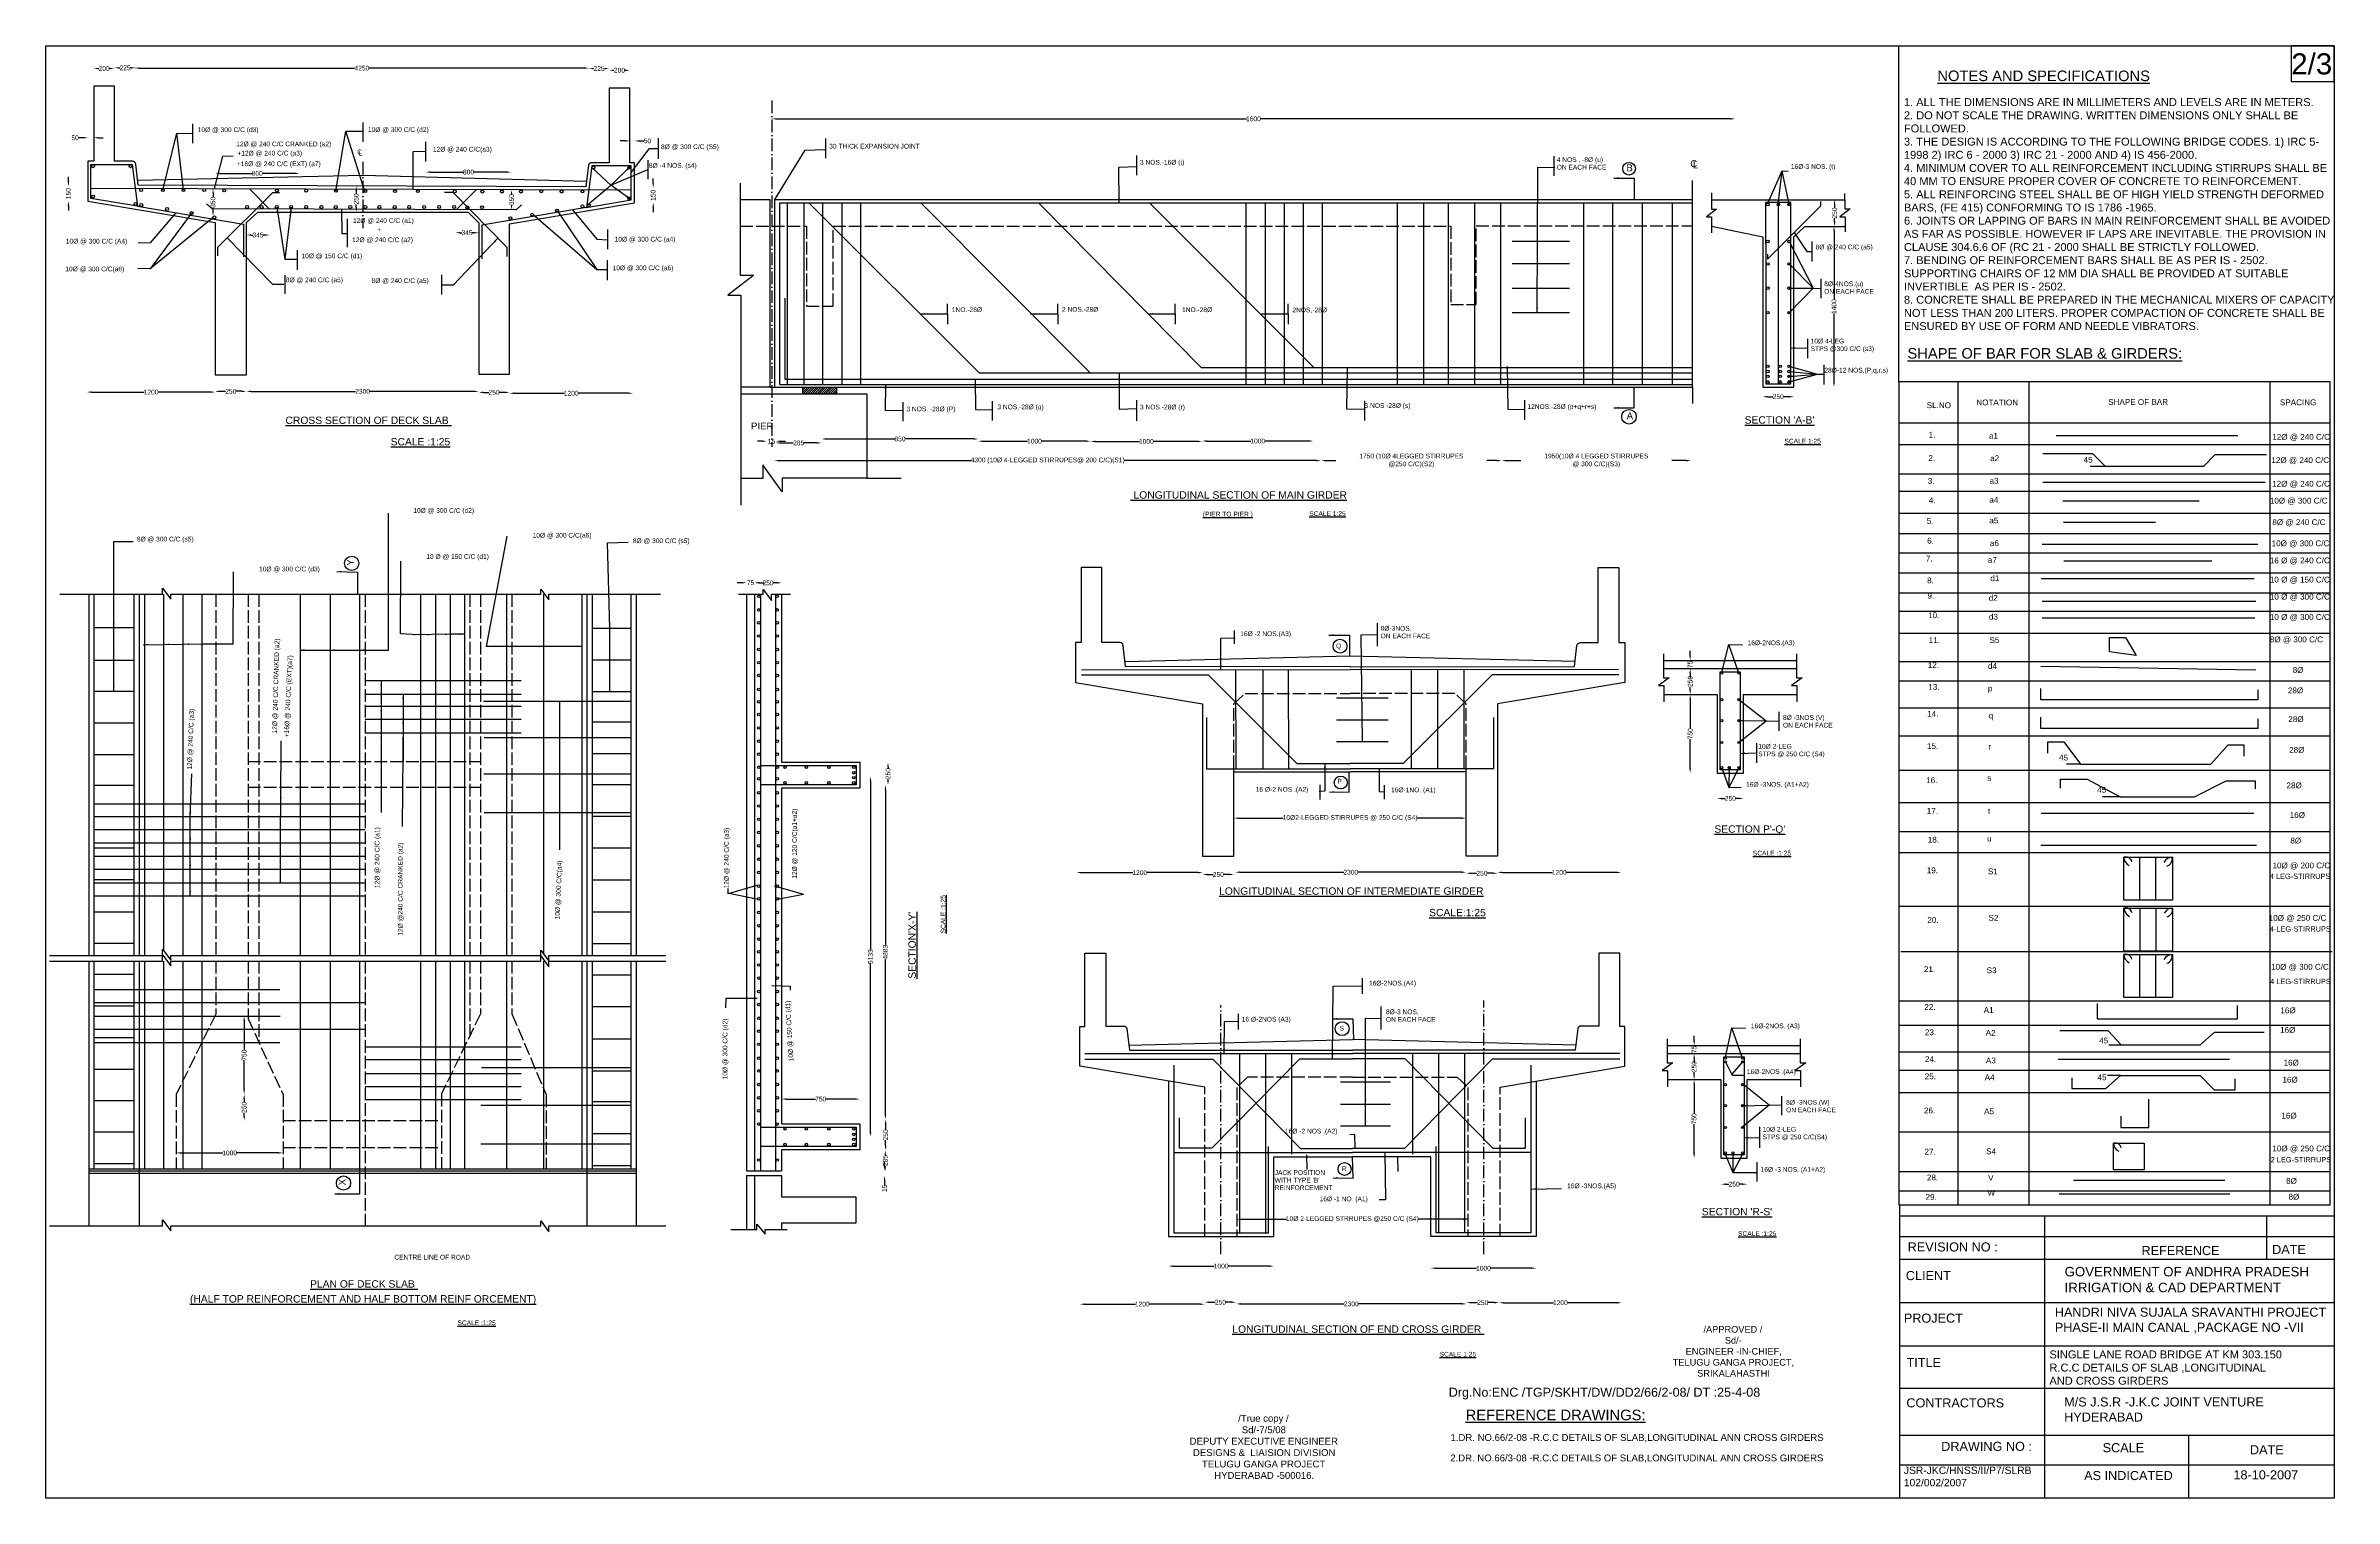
# Model space of a CAD drawing. Header units: millimetres. Extents: x -53246584 to -53224862, y 22142361 to 22156145.
import ezdxf

# ---------------------------------------------------------------- set-up
doc = ezdxf.new("R2010")
doc.units = ezdxf.units.MM
doc.header["$MEASUREMENT"] = 0
doc.linetypes.add('ACAD_ISO02W100', pattern=[15, 12, -3])
doc.linetypes.add('ACAD_ISO10W100', pattern=[18, 12, -3, 0, -3])
for name, color, linetype in [('DIMENSION', 7, 'Continuous'), ('DIMENSIONS', 7, 'Continuous'), ('DRAWING', 2, 'Continuous'), ('TEXT', 7, 'Continuous')]:
    doc.layers.add(name, color=color, linetype=linetype)
doc.styles.get("Standard").update_dxf_attribs({"font": 'arial.ttf', "height": 45})
doc.dimstyles.get("Standard").update_dxf_attribs({"dimtxt": 45, "dimasz": 45, "dimexe": 0.18, "dimexo": 0.0625, "dimgap": 0.09, "dimtad": 0, "dimdec": 0, "dimzin": 0, "dimdsep": 46, "dimtxsty": 'Standard', "dimcen": 0.09, "dimse1": 1, "dimse2": 1, "dimadec": 0, "dimazin": 0, "dimtfac": 1, "dimtdec": 0, "dimtofl": 0, "dimtmove": 0, "dimatfit": 3, "dimfxl": 1, "dimtolj": 1, "dimtzin": 0, "dimarcsym": 0})

# ---------------------------------------------------------------- blocks, each defined once
blk = doc.blocks.new('*D54')
at = {"layer": 'Defpoints', "color": 0, "transparency": 16777216}
for p in [(-53245932, 22155929), (-53246128, 22155761), (-53245932, 22155761)]:
    blk.add_point(p, dxfattribs=at)
at = {"layer": 'DIMENSION', "color": 0, "lineweight": -2, "transparency": 16777216}
for p, q in [((-53246083, 22155929), (-53246080, 22155929)), ((-53245977, 22155929), (-53245980, 22155929))]:
    blk.add_line(p, q, dxfattribs=at)
at = {"layer": 'DIMENSION', "color": 0, "transparency": 16777216}
for points in [[(-53246083, 22155937), (-53246083, 22155922), (-53246128, 22155929)], [(-53245977, 22155937), (-53245977, 22155922), (-53245932, 22155929)]]:
    blk.add_solid(points, dxfattribs=at)
at = {"layer": 'DIMENSION', "color": 0, "transparency": 16777216, "insert": (-53246030, 22155929), "char_height": 45, "attachment_point": 5}
blk.add_mtext('\\A1;200', dxfattribs=at)
blk = doc.blocks.new('*D55')
at = {"layer": 'Defpoints', "color": 0, "transparency": 16777216}
for p in [(-53245730, 22155936), (-53245932, 22155050), (-53245730, 22155022)]:
    blk.add_point(p, dxfattribs=at)
at = {"layer": 'DIMENSION', "color": 0, "lineweight": -2, "transparency": 16777216}
for p, q in [((-53245887, 22155936), (-53245881, 22155936)), ((-53245775, 22155936), (-53245781, 22155936))]:
    blk.add_line(p, q, dxfattribs=at)
at = {"layer": 'DIMENSION', "color": 0, "transparency": 16777216}
for points in [[(-53245887, 22155943), (-53245887, 22155928), (-53245932, 22155936)], [(-53245775, 22155943), (-53245775, 22155928), (-53245730, 22155936)]]:
    blk.add_solid(points, dxfattribs=at)
at = {"layer": 'DIMENSION', "color": 0, "transparency": 16777216, "insert": (-53245831, 22155936), "char_height": 45, "attachment_point": 5}
blk.add_mtext('\\A1;225', dxfattribs=at)
blk = doc.blocks.new('*D56')
at = {"layer": 'Defpoints', "color": 0, "transparency": 16777216}
for p in [(-53241427, 22155933), (-53245740, 22155042), (-53241427, 22155042)]:
    blk.add_point(p, dxfattribs=at)
at = {"layer": 'DIMENSION', "color": 0, "lineweight": -2, "transparency": 16777216}
for p, q in [((-53245695, 22155933), (-53243652, 22155933)), ((-53241472, 22155933), (-53243515, 22155933))]:
    blk.add_line(p, q, dxfattribs=at)
at = {"layer": 'DIMENSION', "color": 0, "transparency": 16777216}
for points in [[(-53245695, 22155941), (-53245695, 22155926), (-53245740, 22155933)], [(-53241472, 22155941), (-53241472, 22155926), (-53241427, 22155933)]]:
    blk.add_solid(points, dxfattribs=at)
at = {"layer": 'DIMENSION', "color": 0, "transparency": 16777216, "insert": (-53243583, 22155933), "char_height": 45, "attachment_point": 5}
blk.add_mtext('\\A1;4250', dxfattribs=at)
blk = doc.blocks.new('*D57')
at = {"layer": 'Defpoints', "color": 0, "transparency": 16777216}
for p in [(-53241235, 22155929), (-53241427, 22155042), (-53241235, 22155035)]:
    blk.add_point(p, dxfattribs=at)
at = {"layer": 'DIMENSION', "color": 0, "lineweight": -2, "transparency": 16777216}
for p, q in [((-53241382, 22155929), (-53241381, 22155929)), ((-53241280, 22155929), (-53241281, 22155929))]:
    blk.add_line(p, q, dxfattribs=at)
at = {"layer": 'DIMENSION', "color": 0, "transparency": 16777216}
for points in [[(-53241382, 22155936), (-53241382, 22155921), (-53241427, 22155929)], [(-53241280, 22155936), (-53241280, 22155921), (-53241235, 22155929)]]:
    blk.add_solid(points, dxfattribs=at)
at = {"layer": 'DIMENSION', "color": 0, "transparency": 16777216, "insert": (-53241331, 22155929), "char_height": 45, "attachment_point": 5}
blk.add_mtext('\\A1;225', dxfattribs=at)
blk = doc.blocks.new('*D58')
at = {"layer": 'Defpoints', "color": 0, "transparency": 16777216}
for p in [(-53241235, 22155742), (-53241040, 22155913), (-53241040, 22155742)]:
    blk.add_point(p, dxfattribs=at)
at = {"layer": 'DIMENSION', "color": 0, "lineweight": -2, "transparency": 16777216}
for p, q in [((-53241190, 22155913), (-53241188, 22155913)), ((-53241085, 22155913), (-53241088, 22155913))]:
    blk.add_line(p, q, dxfattribs=at)
at = {"layer": 'DIMENSION', "color": 0, "transparency": 16777216}
for points in [[(-53241190, 22155920), (-53241190, 22155905), (-53241235, 22155913)], [(-53241085, 22155920), (-53241085, 22155905), (-53241040, 22155913)]]:
    blk.add_solid(points, dxfattribs=at)
at = {"layer": 'DIMENSION', "color": 0, "transparency": 16777216, "insert": (-53241138, 22155913), "char_height": 45, "attachment_point": 5}
blk.add_mtext('\\A1;200', dxfattribs=at)
blk = doc.blocks.new('*D59')
at = {"layer": 'Defpoints', "color": 0, "transparency": 16777216}
for p in [(-53240994, 22155242), (-53241040, 22155034), (-53240994, 22155034)]:
    blk.add_point(p, dxfattribs=at)
at = {"layer": 'DIMENSION', "color": 0, "lineweight": -2, "transparency": 16777216}
for p, q in [((-53241085, 22155242), (-53241130, 22155242)), ((-53240949, 22155242), (-53240904, 22155242))]:
    blk.add_line(p, q, dxfattribs=at)
at = {"layer": 'DIMENSION', "color": 0, "transparency": 16777216}
for points in [[(-53241085, 22155250), (-53241085, 22155235), (-53241040, 22155242)], [(-53240949, 22155250), (-53240949, 22155235), (-53240994, 22155242)]]:
    blk.add_solid(points, dxfattribs=at)
at = {"layer": 'DIMENSION', "color": 0, "transparency": 16777216, "insert": (-53240872, 22155242), "char_height": 45, "attachment_point": 5}
blk.add_mtext('\\A1;50', dxfattribs=at)
blk = doc.blocks.new('*D60')
at = {"layer": 'Defpoints', "color": 0, "transparency": 16777216}
for p in [(-53242176, 22154780), (-53242176, 22154589), (-53242162, 22154589)]:
    blk.add_point(p, dxfattribs=at)
at = {"layer": 'DIMENSION', "color": 0, "lineweight": -2, "transparency": 16777216}
for p, q in [((-53242162, 22154735), (-53242162, 22154735)), ((-53242162, 22154634), (-53242162, 22154635))]:
    blk.add_line(p, q, dxfattribs=at)
at = {"layer": 'DIMENSION', "color": 0, "transparency": 16777216}
for points in [[(-53242170, 22154735), (-53242155, 22154735), (-53242162, 22154780)], [(-53242170, 22154634), (-53242155, 22154634), (-53242162, 22154589)]]:
    blk.add_solid(points, dxfattribs=at)
at = {"layer": 'DIMENSION', "color": 0, "transparency": 16777216, "insert": (-53242162, 22154685), "char_height": 45, "attachment_point": 5, "rotation": 90}
blk.add_mtext('\\A1;350', dxfattribs=at)
blk = doc.blocks.new('*D61')
at = {"layer": 'Defpoints', "color": 0, "transparency": 16777216}
for p in [(-53242695, 22154379), (-53242695, 22154371), (-53242474, 22154379)]:
    blk.add_point(p, dxfattribs=at)
at = {"layer": 'DIMENSION', "color": 0, "lineweight": -2, "transparency": 16777216}
for p, q in [((-53242650, 22154371), (-53242635, 22154371)), ((-53242519, 22154371), (-53242535, 22154371))]:
    blk.add_line(p, q, dxfattribs=at)
at = {"layer": 'DIMENSION', "color": 0, "transparency": 16777216}
for points in [[(-53242650, 22154378), (-53242650, 22154363), (-53242695, 22154371)], [(-53242519, 22154378), (-53242519, 22154363), (-53242474, 22154371)]]:
    blk.add_solid(points, dxfattribs=at)
at = {"layer": 'DIMENSION', "color": 0, "transparency": 16777216, "insert": (-53242585, 22154371), "char_height": 45, "attachment_point": 5}
blk.add_mtext('\\A1;345', dxfattribs=at)
blk = doc.blocks.new('*D62')
at = {"layer": 'Defpoints', "color": 0, "transparency": 16777216}
for p in [(-53240994, 22154796), (-53240994, 22154656), (-53240818, 22154796)]:
    blk.add_point(p, dxfattribs=at)
at = {"layer": 'DIMENSION', "color": 0, "lineweight": -2, "transparency": 16777216}
for p, q in [((-53240818, 22154841), (-53240818, 22154886)), ((-53240818, 22154611), (-53240818, 22154566))]:
    blk.add_line(p, q, dxfattribs=at)
at = {"layer": 'DIMENSION', "color": 0, "transparency": 16777216}
for points in [[(-53240825, 22154841), (-53240810, 22154841), (-53240818, 22154796)], [(-53240825, 22154611), (-53240810, 22154611), (-53240818, 22154656)]]:
    blk.add_solid(points, dxfattribs=at)
at = {"layer": 'DIMENSION', "color": 0, "transparency": 16777216, "insert": (-53240818, 22154726), "char_height": 45, "attachment_point": 5, "rotation": 90}
blk.add_mtext('\\A1;150', dxfattribs=at)
blk = doc.blocks.new('*D63')
at = {"layer": 'Defpoints', "color": 0, "transparency": 16777216}
for p in [(-53242976, 22154902), (-53242166, 22154946), (-53242166, 22154880)]:
    blk.add_point(p, dxfattribs=at)
at = {"layer": 'DIMENSION', "color": 0, "lineweight": -2, "transparency": 16777216}
for p, q in [((-53242931, 22154946), (-53242621, 22154946)), ((-53242211, 22154946), (-53242521, 22154946))]:
    blk.add_line(p, q, dxfattribs=at)
at = {"layer": 'DIMENSION', "color": 0, "transparency": 16777216}
for points in [[(-53242931, 22154954), (-53242931, 22154939), (-53242976, 22154946)], [(-53242211, 22154954), (-53242211, 22154939), (-53242166, 22154946)]]:
    blk.add_solid(points, dxfattribs=at)
at = {"layer": 'DIMENSION', "color": 0, "transparency": 16777216, "insert": (-53242571, 22154946), "char_height": 45, "attachment_point": 5}
blk.add_mtext('\\A1;800', dxfattribs=at)
blk = doc.blocks.new('*D64')
at = {"layer": 'Defpoints', "color": 0, "transparency": 16777216}
for p in [(-53243636, 22154815), (-53243636, 22154815), (-53243637, 22154567)]:
    blk.add_point(p, dxfattribs=at)
at = {"layer": 'DIMENSION', "color": 0, "lineweight": -2, "transparency": 16777216}
for p, q in [((-53243636, 22154770), (-53243636, 22154741)), ((-53243636, 22154612), (-53243636, 22154640))]:
    blk.add_line(p, q, dxfattribs=at)
at = {"layer": 'DIMENSION', "color": 0, "transparency": 16777216}
for points in [[(-53243644, 22154770), (-53243629, 22154770), (-53243636, 22154815)], [(-53243644, 22154612), (-53243629, 22154612), (-53243636, 22154567)]]:
    blk.add_solid(points, dxfattribs=at)
at = {"layer": 'DIMENSION', "color": 0, "transparency": 16777216, "insert": (-53243636, 22154691), "char_height": 45, "attachment_point": 5, "rotation": 90}
blk.add_mtext('\\A1;250', dxfattribs=at)
blk = doc.blocks.new('*D65')
at = {"layer": 'Defpoints', "color": 0, "transparency": 16777216}
for p in [(-53244679, 22154379), (-53244459, 22154379), (-53244459, 22154349)]:
    blk.add_point(p, dxfattribs=at)
at = {"layer": 'DIMENSION', "color": 0, "lineweight": -2, "transparency": 16777216}
for p, q in [((-53244634, 22154349), (-53244619, 22154349)), ((-53244504, 22154349), (-53244519, 22154349))]:
    blk.add_line(p, q, dxfattribs=at)
at = {"layer": 'DIMENSION', "color": 0, "transparency": 16777216}
for points in [[(-53244634, 22154357), (-53244634, 22154342), (-53244679, 22154349)], [(-53244504, 22154357), (-53244504, 22154342), (-53244459, 22154349)]]:
    blk.add_solid(points, dxfattribs=at)
at = {"layer": 'DIMENSION', "color": 0, "transparency": 16777216, "insert": (-53244569, 22154349), "char_height": 45, "attachment_point": 5}
blk.add_mtext('\\A1;345', dxfattribs=at)
blk = doc.blocks.new('*D66')
at = {"layer": 'Defpoints', "color": 0, "transparency": 16777216}
for p in [(-53244996, 22154790), (-53244996, 22154790), (-53244983, 22154530)]:
    blk.add_point(p, dxfattribs=at)
at = {"layer": 'DIMENSION', "color": 0, "lineweight": -2, "transparency": 16777216}
for p, q in [((-53244996, 22154745), (-53244996, 22154710)), ((-53244996, 22154575), (-53244996, 22154610))]:
    blk.add_line(p, q, dxfattribs=at)
at = {"layer": 'DIMENSION', "color": 0, "transparency": 16777216}
for points in [[(-53245004, 22154745), (-53244989, 22154745), (-53244996, 22154790)], [(-53245004, 22154575), (-53244989, 22154575), (-53244996, 22154530)]]:
    blk.add_solid(points, dxfattribs=at)
at = {"layer": 'DIMENSION', "color": 0, "transparency": 16777216, "insert": (-53244996, 22154660), "char_height": 45, "attachment_point": 5, "rotation": 90}
blk.add_mtext('\\A1;350', dxfattribs=at)
blk = doc.blocks.new('*D67')
at = {"layer": 'Defpoints', "color": 0, "transparency": 16777216}
for p in [(-53246193, 22153023), (-53244976, 22153023), (-53246193, 22152859)]:
    blk.add_point(p, dxfattribs=at)
at = {"layer": 'DIMENSION', "color": 0, "lineweight": -2, "transparency": 16777216}
for p, q in [((-53246148, 22152859), (-53245650, 22152859)), ((-53245021, 22152859), (-53245519, 22152859))]:
    blk.add_line(p, q, dxfattribs=at)
at = {"layer": 'DIMENSION', "color": 0, "transparency": 16777216}
for points in [[(-53246148, 22152866), (-53246148, 22152851), (-53246193, 22152859)], [(-53245021, 22152866), (-53245021, 22152851), (-53244976, 22152859)]]:
    blk.add_solid(points, dxfattribs=at)
at = {"layer": 'DIMENSION', "color": 0, "transparency": 16777216, "insert": (-53245584, 22152859), "char_height": 45, "attachment_point": 5}
blk.add_mtext('\\A1;1200', dxfattribs=at)
blk = doc.blocks.new('*D68')
at = {"layer": 'Defpoints', "color": 0, "transparency": 16777216}
for p in [(-53244976, 22153023), (-53244679, 22153023), (-53244679, 22152866)]:
    blk.add_point(p, dxfattribs=at)
at = {"layer": 'DIMENSION', "color": 0, "lineweight": -2, "transparency": 16777216}
for p, q in [((-53244931, 22152866), (-53244877, 22152866)), ((-53244724, 22152866), (-53244777, 22152866))]:
    blk.add_line(p, q, dxfattribs=at)
at = {"layer": 'DIMENSION', "color": 0, "transparency": 16777216}
for points in [[(-53244931, 22152873), (-53244931, 22152858), (-53244976, 22152866)], [(-53244724, 22152873), (-53244724, 22152858), (-53244679, 22152866)]]:
    blk.add_solid(points, dxfattribs=at)
at = {"layer": 'DIMENSION', "color": 0, "transparency": 16777216, "insert": (-53244827, 22152866), "char_height": 45, "attachment_point": 5}
blk.add_mtext('\\A1;250', dxfattribs=at)
blk = doc.blocks.new('*D69')
at = {"layer": 'Defpoints', "color": 0, "transparency": 16777216}
for p in [(-53244679, 22153023), (-53242474, 22153023), (-53242474, 22152865)]:
    blk.add_point(p, dxfattribs=at)
at = {"layer": 'DIMENSION', "color": 0, "lineweight": -2, "transparency": 16777216}
for p, q in [((-53244634, 22152865), (-53243644, 22152865)), ((-53242519, 22152865), (-53243509, 22152865))]:
    blk.add_line(p, q, dxfattribs=at)
at = {"layer": 'DIMENSION', "color": 0, "transparency": 16777216}
for points in [[(-53244634, 22152873), (-53244634, 22152858), (-53244679, 22152865)], [(-53242519, 22152873), (-53242519, 22152858), (-53242474, 22152865)]]:
    blk.add_solid(points, dxfattribs=at)
at = {"layer": 'DIMENSION', "color": 0, "transparency": 16777216, "insert": (-53243576, 22152865), "char_height": 45, "attachment_point": 5}
blk.add_mtext('\\A1;2300', dxfattribs=at)
blk = doc.blocks.new('*D70')
at = {"layer": 'Defpoints', "color": 0, "transparency": 16777216}
for p in [(-53242474, 22153023), (-53242182, 22153023), (-53242182, 22152856)]:
    blk.add_point(p, dxfattribs=at)
at = {"layer": 'DIMENSION', "color": 0, "lineweight": -2, "transparency": 16777216}
for p, q in [((-53242429, 22152856), (-53242378, 22152856)), ((-53242227, 22152856), (-53242278, 22152856))]:
    blk.add_line(p, q, dxfattribs=at)
at = {"layer": 'DIMENSION', "color": 0, "transparency": 16777216}
for points in [[(-53242429, 22152864), (-53242429, 22152849), (-53242474, 22152856)], [(-53242227, 22152864), (-53242227, 22152849), (-53242182, 22152856)]]:
    blk.add_solid(points, dxfattribs=at)
at = {"layer": 'DIMENSION', "color": 0, "transparency": 16777216, "insert": (-53242328, 22152856), "char_height": 45, "attachment_point": 5}
blk.add_mtext('\\A1;250', dxfattribs=at)
blk = doc.blocks.new('*D71')
at = {"layer": 'Defpoints', "color": 0, "transparency": 16777216}
for p in [(-53242182, 22153023), (-53241010, 22153023), (-53241010, 22152848)]:
    blk.add_point(p, dxfattribs=at)
at = {"layer": 'DIMENSION', "color": 0, "lineweight": -2, "transparency": 16777216}
for p, q in [((-53242137, 22152848), (-53241661, 22152848)), ((-53241055, 22152848), (-53241531, 22152848))]:
    blk.add_line(p, q, dxfattribs=at)
at = {"layer": 'DIMENSION', "color": 0, "transparency": 16777216}
for points in [[(-53242137, 22152855), (-53242137, 22152840), (-53242182, 22152848)], [(-53241055, 22152855), (-53241055, 22152840), (-53241010, 22152848)]]:
    blk.add_solid(points, dxfattribs=at)
at = {"layer": 'DIMENSION', "color": 0, "transparency": 16777216, "insert": (-53241596, 22152848), "char_height": 45, "attachment_point": 5}
blk.add_mtext('\\A1;1200', dxfattribs=at)
blk = doc.blocks.new('*D72')
at = {"layer": 'Defpoints', "color": 0, "transparency": 16777216}
for p in [(-53244977, 22154934), (-53244977, 22154888), (-53244175, 22154905)]:
    blk.add_point(p, dxfattribs=at)
at = {"layer": 'DIMENSION', "color": 0, "lineweight": -2, "transparency": 16777216}
for p, q in [((-53244932, 22154934), (-53244626, 22154934)), ((-53244220, 22154934), (-53244526, 22154934))]:
    blk.add_line(p, q, dxfattribs=at)
at = {"layer": 'DIMENSION', "color": 0, "transparency": 16777216}
for points in [[(-53244932, 22154942), (-53244932, 22154927), (-53244977, 22154934)], [(-53244220, 22154942), (-53244220, 22154927), (-53244175, 22154934)]]:
    blk.add_solid(points, dxfattribs=at)
at = {"layer": 'DIMENSION', "color": 0, "transparency": 16777216, "insert": (-53244576, 22154934), "char_height": 45, "attachment_point": 5}
blk.add_mtext('\\A1;800', dxfattribs=at)
blk = doc.blocks.new('*D73')
at = {"layer": 'Defpoints', "color": 0, "transparency": 16777216}
for p in [(-53246369, 22154813), (-53246183, 22154813), (-53246183, 22154671)]:
    blk.add_point(p, dxfattribs=at)
at = {"layer": 'DIMENSION', "color": 0, "lineweight": -2, "transparency": 16777216}
for p, q in [((-53246369, 22154858), (-53246369, 22154903)), ((-53246369, 22154626), (-53246369, 22154581))]:
    blk.add_line(p, q, dxfattribs=at)
at = {"layer": 'DIMENSION', "color": 0, "transparency": 16777216}
for points in [[(-53246376, 22154858), (-53246361, 22154858), (-53246369, 22154813)], [(-53246376, 22154626), (-53246361, 22154626), (-53246369, 22154671)]]:
    blk.add_solid(points, dxfattribs=at)
at = {"layer": 'DIMENSION', "color": 0, "transparency": 16777216, "insert": (-53246369, 22154742), "char_height": 45, "attachment_point": 5, "rotation": 90}
blk.add_mtext('\\A1;150', dxfattribs=at)
blk = doc.blocks.new('*D74')
at = {"layer": 'Defpoints', "color": 0, "transparency": 16777216}
for p in [(-53246183, 22155272), (-53246183, 22155051), (-53246128, 22155051)]:
    blk.add_point(p, dxfattribs=at)
at = {"layer": 'DIMENSION', "color": 0, "lineweight": -2, "transparency": 16777216}
for p, q in [((-53246228, 22155272), (-53246273, 22155272)), ((-53246083, 22155272), (-53246038, 22155272))]:
    blk.add_line(p, q, dxfattribs=at)
at = {"layer": 'DIMENSION', "color": 0, "transparency": 16777216}
for points in [[(-53246228, 22155280), (-53246228, 22155265), (-53246183, 22155272)], [(-53246083, 22155280), (-53246083, 22155265), (-53246128, 22155272)]]:
    blk.add_solid(points, dxfattribs=at)
at = {"layer": 'DIMENSION', "color": 0, "transparency": 16777216, "insert": (-53246305, 22155272), "char_height": 45, "attachment_point": 5}
blk.add_mtext('\\A1;50', dxfattribs=at)
blk = doc.blocks.new('*D75')
at = {"layer": 'Defpoints', "color": 0, "transparency": 16777216}
for p in [(-53239932, 22151049), (-53239932, 22150940), (-53239856, 22150940)]:
    blk.add_point(p, dxfattribs=at)
at = {"layer": 'DIMENSION', "color": 0, "lineweight": -2, "transparency": 16777216}
for p, q in [((-53239977, 22151049), (-53240022, 22151049)), ((-53239811, 22151049), (-53239766, 22151049))]:
    blk.add_line(p, q, dxfattribs=at)
at = {"layer": 'DIMENSION', "color": 0, "transparency": 16777216}
for points in [[(-53239977, 22151057), (-53239977, 22151042), (-53239932, 22151049)], [(-53239811, 22151057), (-53239811, 22151042), (-53239856, 22151049)]]:
    blk.add_solid(points, dxfattribs=at)
at = {"layer": 'DIMENSION', "color": 0, "transparency": 16777216, "insert": (-53239894, 22151049), "char_height": 45, "attachment_point": 5}
blk.add_mtext('\\A1;75', dxfattribs=at)
blk = doc.blocks.new('*D76')
at = {"layer": 'Defpoints', "color": 0, "transparency": 16777216}
for p in [(-53239856, 22150940), (-53239599, 22151048), (-53239599, 22150940)]:
    blk.add_point(p, dxfattribs=at)
at = {"layer": 'DIMENSION', "color": 0, "lineweight": -2, "transparency": 16777216}
for p, q in [((-53239811, 22151048), (-53239778, 22151048)), ((-53239644, 22151048), (-53239678, 22151048))]:
    blk.add_line(p, q, dxfattribs=at)
at = {"layer": 'DIMENSION', "color": 0, "transparency": 16777216}
for points in [[(-53239811, 22151056), (-53239811, 22151041), (-53239856, 22151048)], [(-53239644, 22151056), (-53239644, 22151041), (-53239599, 22151048)]]:
    blk.add_solid(points, dxfattribs=at)
at = {"layer": 'DIMENSION', "color": 0, "transparency": 16777216, "insert": (-53239728, 22151048), "char_height": 45, "attachment_point": 5}
blk.add_mtext('\\A1;250', dxfattribs=at)
blk = doc.blocks.new('*D77')
at = {"layer": 'Defpoints', "color": 0, "transparency": 16777216}
for p in [(-53238857, 22146149), (-53239599, 22145913), (-53238857, 22145913)]:
    blk.add_point(p, dxfattribs=at)
at = {"layer": 'DIMENSION', "color": 0, "lineweight": -2, "transparency": 16777216}
for p, q in [((-53239554, 22146149), (-53239278, 22146149)), ((-53238902, 22146149), (-53239179, 22146149))]:
    blk.add_line(p, q, dxfattribs=at)
at = {"layer": 'DIMENSION', "color": 0, "transparency": 16777216}
for points in [[(-53239554, 22146157), (-53239554, 22146142), (-53239599, 22146149)], [(-53238902, 22146157), (-53238902, 22146142), (-53238857, 22146149)]]:
    blk.add_solid(points, dxfattribs=at)
at = {"layer": 'DIMENSION', "color": 0, "transparency": 16777216, "insert": (-53239228, 22146149), "char_height": 45, "attachment_point": 5}
blk.add_mtext('\\A1;750', dxfattribs=at)
blk = doc.blocks.new('*D78')
at = {"layer": 'Defpoints', "color": 0, "transparency": 16777216}
for p in [(-53238766, 22149210), (-53238756, 22149210), (-53238766, 22145792)]:
    blk.add_point(p, dxfattribs=at)
at = {"layer": 'DIMENSION', "color": 0, "lineweight": -2, "transparency": 16777216}
for p, q in [((-53238756, 22149165), (-53238756, 22147568)), ((-53238756, 22145837), (-53238756, 22147434))]:
    blk.add_line(p, q, dxfattribs=at)
at = {"layer": 'DIMENSION', "color": 0, "transparency": 16777216}
for points in [[(-53238763, 22149165), (-53238748, 22149165), (-53238756, 22149210)], [(-53238763, 22145837), (-53238748, 22145837), (-53238756, 22145792)]]:
    blk.add_solid(points, dxfattribs=at)
at = {"layer": 'DIMENSION', "color": 0, "transparency": 16777216, "insert": (-53238756, 22147501), "char_height": 45, "attachment_point": 5, "rotation": 90}
blk.add_mtext('\\A1;5133', dxfattribs=at)
blk = doc.blocks.new('*D79')
at = {"layer": 'Defpoints', "color": 0, "transparency": 16777216}
for p in [(-53238857, 22149345), (-53238589, 22149345), (-53238857, 22149130)]:
    blk.add_point(p, dxfattribs=at)
at = {"layer": 'DIMENSION', "color": 0, "lineweight": -2, "transparency": 16777216}
for p, q in [((-53238589, 22149300), (-53238589, 22149288)), ((-53238589, 22149175), (-53238589, 22149187))]:
    blk.add_line(p, q, dxfattribs=at)
at = {"layer": 'DIMENSION', "color": 0, "transparency": 16777216}
for points in [[(-53238597, 22149300), (-53238582, 22149300), (-53238589, 22149345)], [(-53238597, 22149175), (-53238582, 22149175), (-53238589, 22149130)]]:
    blk.add_solid(points, dxfattribs=at)
at = {"layer": 'DIMENSION', "color": 0, "transparency": 16777216, "insert": (-53238589, 22149238), "char_height": 45, "attachment_point": 5, "rotation": 90}
blk.add_mtext('\\A1;250', dxfattribs=at)
blk = doc.blocks.new('*D80')
at = {"layer": 'Defpoints', "color": 0, "transparency": 16777216}
for p in [(-53238589, 22149130), (-53238614, 22145957), (-53238589, 22145957)]:
    blk.add_point(p, dxfattribs=at)
at = {"layer": 'DIMENSION', "color": 0, "lineweight": -2, "transparency": 16777216}
for p, q in [((-53238614, 22149085), (-53238614, 22147611)), ((-53238614, 22146002), (-53238614, 22147475))]:
    blk.add_line(p, q, dxfattribs=at)
at = {"layer": 'DIMENSION', "color": 0, "transparency": 16777216}
for points in [[(-53238621, 22149085), (-53238606, 22149085), (-53238614, 22149130)], [(-53238621, 22146002), (-53238606, 22146002), (-53238614, 22145957)]]:
    blk.add_solid(points, dxfattribs=at)
at = {"layer": 'DIMENSION', "color": 0, "transparency": 16777216, "insert": (-53238614, 22147543), "char_height": 45, "attachment_point": 5, "rotation": 90}
blk.add_mtext('\\A1;4883', dxfattribs=at)
blk = doc.blocks.new('*D81')
at = {"layer": 'Defpoints', "color": 0, "transparency": 16777216}
for p in [(-53238614, 22145957), (-53238614, 22145662), (-53238612, 22145662)]:
    blk.add_point(p, dxfattribs=at)
at = {"layer": 'DIMENSION', "color": 0, "lineweight": -2, "transparency": 16777216}
for p, q in [((-53238612, 22145912), (-53238612, 22145859)), ((-53238612, 22145707), (-53238612, 22145759))]:
    blk.add_line(p, q, dxfattribs=at)
at = {"layer": 'DIMENSION', "color": 0, "transparency": 16777216}
for points in [[(-53238619, 22145912), (-53238604, 22145912), (-53238612, 22145957)], [(-53238619, 22145707), (-53238604, 22145707), (-53238612, 22145662)]]:
    blk.add_solid(points, dxfattribs=at)
at = {"layer": 'DIMENSION', "color": 0, "transparency": 16777216, "insert": (-53238612, 22145809), "char_height": 45, "attachment_point": 5, "rotation": 90}
blk.add_mtext('\\A1;250', dxfattribs=at)
blk = doc.blocks.new('*D82')
at = {"layer": 'Defpoints', "color": 0, "transparency": 16777216}
for p in [(-53238614, 22145662), (-53238615, 22145467), (-53238614, 22145467)]:
    blk.add_point(p, dxfattribs=at)
at = {"layer": 'DIMENSION', "color": 0, "lineweight": -2, "transparency": 16777216}
for p, q in [((-53238615, 22145617), (-53238615, 22145615)), ((-53238615, 22145512), (-53238615, 22145514))]:
    blk.add_line(p, q, dxfattribs=at)
at = {"layer": 'DIMENSION', "color": 0, "transparency": 16777216}
for points in [[(-53238623, 22145617), (-53238608, 22145617), (-53238615, 22145662)], [(-53238623, 22145512), (-53238608, 22145512), (-53238615, 22145467)]]:
    blk.add_solid(points, dxfattribs=at)
at = {"layer": 'DIMENSION', "color": 0, "transparency": 16777216, "insert": (-53238615, 22145565), "char_height": 45, "attachment_point": 5, "rotation": 90}
blk.add_mtext('\\A1;285', dxfattribs=at)
blk = doc.blocks.new('*D83')
at = {"layer": 'Defpoints', "color": 0, "transparency": 16777216}
for p in [(-53238622, 22145422), (-53238615, 22145467), (-53238615, 22145422)]:
    blk.add_point(p, dxfattribs=at)
at = {"layer": 'DIMENSION', "color": 0, "lineweight": -2, "transparency": 16777216}
for p, q in [((-53238622, 22145512), (-53238622, 22145557)), ((-53238622, 22145377), (-53238622, 22145332))]:
    blk.add_line(p, q, dxfattribs=at)
at = {"layer": 'DIMENSION', "color": 0, "transparency": 16777216}
for points in [[(-53238629, 22145512), (-53238614, 22145512), (-53238622, 22145467)], [(-53238629, 22145377), (-53238614, 22145377), (-53238622, 22145422)]]:
    blk.add_solid(points, dxfattribs=at)
at = {"layer": 'DIMENSION', "color": 0, "transparency": 16777216, "insert": (-53238622, 22145302), "char_height": 45, "attachment_point": 5, "rotation": 90}
blk.add_mtext('\\A1;15', dxfattribs=at)
blk = doc.blocks.new('*D84')
at = {"layer": 'Defpoints', "color": 0, "transparency": 16777216}
for p in [(-53245344, 22145641), (-53245344, 22145638), (-53244332, 22145641)]:
    blk.add_point(p, dxfattribs=at)
at = {"layer": 'DIMENSION', "color": 0, "lineweight": -2, "transparency": 16777216}
for p, q in [((-53245299, 22145638), (-53244903, 22145638)), ((-53244377, 22145638), (-53244773, 22145638))]:
    blk.add_line(p, q, dxfattribs=at)
at = {"layer": 'DIMENSION', "color": 0, "transparency": 16777216}
for points in [[(-53245299, 22145646), (-53245299, 22145631), (-53245344, 22145638)], [(-53244377, 22145646), (-53244377, 22145631), (-53244332, 22145638)]]:
    blk.add_solid(points, dxfattribs=at)
at = {"layer": 'DIMENSION', "color": 0, "transparency": 16777216, "insert": (-53244838, 22145638), "char_height": 45, "attachment_point": 5}
blk.add_mtext('\\A1;1000', dxfattribs=at)
blk = doc.blocks.new('*D85')
at = {"layer": 'Defpoints', "color": 0, "transparency": 16777216}
for p in [(-53244332, 22146196), (-53244700, 22145945), (-53244332, 22145945)]:
    blk.add_point(p, dxfattribs=at)
at = {"layer": 'DIMENSION', "color": 0, "lineweight": -2, "transparency": 16777216}
for p, q in [((-53244700, 22146151), (-53244700, 22146120)), ((-53244700, 22145990), (-53244700, 22146020))]:
    blk.add_line(p, q, dxfattribs=at)
at = {"layer": 'DIMENSION', "color": 0, "transparency": 16777216}
for points in [[(-53244708, 22146151), (-53244693, 22146151), (-53244700, 22146196)], [(-53244708, 22145990), (-53244693, 22145990), (-53244700, 22145945)]]:
    blk.add_solid(points, dxfattribs=at)
at = {"layer": 'DIMENSION', "color": 0, "transparency": 16777216, "insert": (-53244700, 22146070), "char_height": 45, "attachment_point": 5, "rotation": 90}
blk.add_mtext('\\A1;250', dxfattribs=at)
blk = doc.blocks.new('*D86')
at = {"layer": 'Defpoints', "color": 0, "transparency": 16777216}
for p in [(-53244700, 22146937), (-53244700, 22146937), (-53244700, 22146196)]:
    blk.add_point(p, dxfattribs=at)
at = {"layer": 'DIMENSION', "color": 0, "lineweight": -2, "transparency": 16777216}
for p, q in [((-53244700, 22146892), (-53244700, 22146616)), ((-53244700, 22146241), (-53244700, 22146517))]:
    blk.add_line(p, q, dxfattribs=at)
at = {"layer": 'DIMENSION', "color": 0, "transparency": 16777216}
for points in [[(-53244708, 22146892), (-53244693, 22146892), (-53244700, 22146937)], [(-53244708, 22146241), (-53244693, 22146241), (-53244700, 22146196)]]:
    blk.add_solid(points, dxfattribs=at)
at = {"layer": 'DIMENSION', "color": 0, "transparency": 16777216, "insert": (-53244700, 22146566), "char_height": 45, "attachment_point": 5, "rotation": 90}
blk.add_mtext('\\A1;750', dxfattribs=at)
blk = doc.blocks.new('*D87')
at = {"layer": 'Defpoints', "color": 0, "transparency": 16777216}
for p in [(-53235926, 22144846), (-53234927, 22144846), (-53234927, 22144564)]:
    blk.add_point(p, dxfattribs=at)
at = {"layer": 'DIMENSION', "color": 0, "lineweight": -2, "transparency": 16777216}
for p, q in [((-53235881, 22144564), (-53235492, 22144564)), ((-53234972, 22144564), (-53235362, 22144564))]:
    blk.add_line(p, q, dxfattribs=at)
at = {"layer": 'DIMENSION', "color": 0, "transparency": 16777216}
for points in [[(-53235881, 22144571), (-53235881, 22144556), (-53235926, 22144564)], [(-53234972, 22144571), (-53234972, 22144556), (-53234927, 22144564)]]:
    blk.add_solid(points, dxfattribs=at)
at = {"layer": 'DIMENSION', "color": 0, "transparency": 16777216, "insert": (-53235427, 22144564), "char_height": 45, "attachment_point": 5}
blk.add_mtext('\\A1;1000', dxfattribs=at)
blk = doc.blocks.new('*D88')
at = {"layer": 'Defpoints', "color": 0, "transparency": 16777216}
for p in [(-53236768, 22144213), (-53236768, 22144203), (-53235584, 22144213)]:
    blk.add_point(p, dxfattribs=at)
at = {"layer": 'DIMENSION', "color": 0, "lineweight": -2, "transparency": 16777216}
for p, q in [((-53236723, 22144203), (-53236241, 22144203)), ((-53235629, 22144203), (-53236111, 22144203))]:
    blk.add_line(p, q, dxfattribs=at)
at = {"layer": 'DIMENSION', "color": 0, "transparency": 16777216}
for points in [[(-53236723, 22144210), (-53236723, 22144195), (-53236768, 22144203)], [(-53235629, 22144210), (-53235629, 22144195), (-53235584, 22144203)]]:
    blk.add_solid(points, dxfattribs=at)
at = {"layer": 'DIMENSION', "color": 0, "transparency": 16777216, "insert": (-53236176, 22144203), "char_height": 45, "attachment_point": 5}
blk.add_mtext('\\A1;1200', dxfattribs=at)
blk = doc.blocks.new('*D89')
at = {"layer": 'Defpoints', "color": 0, "transparency": 16777216}
for p in [(-53235584, 22144203), (-53235285, 22144221), (-53235285, 22144203)]:
    blk.add_point(p, dxfattribs=at)
at = {"layer": 'DIMENSION', "color": 0, "lineweight": -2, "transparency": 16777216}
for p, q in [((-53235539, 22144221), (-53235485, 22144221)), ((-53235330, 22144221), (-53235384, 22144221))]:
    blk.add_line(p, q, dxfattribs=at)
at = {"layer": 'DIMENSION', "color": 0, "transparency": 16777216}
for points in [[(-53235539, 22144229), (-53235539, 22144214), (-53235584, 22144221)], [(-53235330, 22144229), (-53235330, 22144214), (-53235285, 22144221)]]:
    blk.add_solid(points, dxfattribs=at)
at = {"layer": 'DIMENSION', "color": 0, "transparency": 16777216, "insert": (-53235434, 22144221), "char_height": 45, "attachment_point": 5}
blk.add_mtext('\\A1;250', dxfattribs=at)
blk = doc.blocks.new('*D90')
at = {"layer": 'Defpoints', "color": 0, "transparency": 16777216}
for p in [(-53235285, 22144221), (-53233099, 22144221), (-53233099, 22144205)]:
    blk.add_point(p, dxfattribs=at)
at = {"layer": 'DIMENSION', "color": 0, "lineweight": -2, "transparency": 16777216}
for p, q in [((-53235240, 22144205), (-53234259, 22144205)), ((-53233144, 22144205), (-53234124, 22144205))]:
    blk.add_line(p, q, dxfattribs=at)
at = {"layer": 'DIMENSION', "color": 0, "transparency": 16777216}
for points in [[(-53235240, 22144213), (-53235240, 22144198), (-53235285, 22144205)], [(-53233144, 22144213), (-53233144, 22144198), (-53233099, 22144205)]]:
    blk.add_solid(points, dxfattribs=at)
at = {"layer": 'DIMENSION', "color": 0, "transparency": 16777216, "insert": (-53234192, 22144205), "char_height": 45, "attachment_point": 5}
blk.add_mtext('\\A1;2300', dxfattribs=at)
blk = doc.blocks.new('*D91')
at = {"layer": 'Defpoints', "color": 0, "transparency": 16777216}
for p in [(-53233099, 22144205), (-53232789, 22144217), (-53232789, 22144205)]:
    blk.add_point(p, dxfattribs=at)
at = {"layer": 'DIMENSION', "color": 0, "lineweight": -2, "transparency": 16777216}
for p, q in [((-53233054, 22144217), (-53232994, 22144217)), ((-53232834, 22144217), (-53232894, 22144217))]:
    blk.add_line(p, q, dxfattribs=at)
at = {"layer": 'DIMENSION', "color": 0, "transparency": 16777216}
for points in [[(-53233054, 22144225), (-53233054, 22144210), (-53233099, 22144217)], [(-53232834, 22144225), (-53232834, 22144210), (-53232789, 22144217)]]:
    blk.add_solid(points, dxfattribs=at)
at = {"layer": 'DIMENSION', "color": 0, "transparency": 16777216, "insert": (-53232944, 22144217), "char_height": 45, "attachment_point": 5}
blk.add_mtext('\\A1;250', dxfattribs=at)
blk = doc.blocks.new('*D92')
at = {"layer": 'Defpoints', "color": 0, "transparency": 16777216}
for p in [(-53232789, 22144217), (-53231625, 22144217), (-53231625, 22144216)]:
    blk.add_point(p, dxfattribs=at)
at = {"layer": 'DIMENSION', "color": 0, "lineweight": -2, "transparency": 16777216}
for p, q in [((-53232744, 22144216), (-53232272, 22144216)), ((-53231670, 22144216), (-53232142, 22144216))]:
    blk.add_line(p, q, dxfattribs=at)
at = {"layer": 'DIMENSION', "color": 0, "transparency": 16777216}
for points in [[(-53232744, 22144223), (-53232744, 22144208), (-53232789, 22144216)], [(-53231670, 22144223), (-53231670, 22144208), (-53231625, 22144216)]]:
    blk.add_solid(points, dxfattribs=at)
at = {"layer": 'DIMENSION', "color": 0, "transparency": 16777216, "insert": (-53232207, 22144216), "char_height": 45, "attachment_point": 5}
blk.add_mtext('\\A1;1200', dxfattribs=at)
blk = doc.blocks.new('*D93')
at = {"layer": 'Defpoints', "color": 0, "transparency": 16777216}
for p in [(-53233436, 22144846), (-53232437, 22144846), (-53232437, 22144544)]:
    blk.add_point(p, dxfattribs=at)
at = {"layer": 'DIMENSION', "color": 0, "lineweight": -2, "transparency": 16777216}
for p, q in [((-53233391, 22144544), (-53233002, 22144544)), ((-53232482, 22144544), (-53232871, 22144544))]:
    blk.add_line(p, q, dxfattribs=at)
at = {"layer": 'DIMENSION', "color": 0, "transparency": 16777216}
for points in [[(-53233391, 22144552), (-53233391, 22144537), (-53233436, 22144544)], [(-53232482, 22144552), (-53232482, 22144537), (-53232437, 22144544)]]:
    blk.add_solid(points, dxfattribs=at)
at = {"layer": 'DIMENSION', "color": 0, "transparency": 16777216, "insert": (-53232937, 22144544), "char_height": 45, "attachment_point": 5}
blk.add_mtext('\\A1;1000', dxfattribs=at)
blk = doc.blocks.new('*D94')
at = {"layer": 'Defpoints', "color": 0, "transparency": 16777216}
for p in [(-53230683, 22145589), (-53230434, 22145589), (-53230683, 22145341)]:
    blk.add_point(p, dxfattribs=at)
at = {"layer": 'DIMENSION', "color": 0, "lineweight": -2, "transparency": 16777216}
for p, q in [((-53230638, 22145341), (-53230609, 22145341)), ((-53230479, 22145341), (-53230508, 22145341))]:
    blk.add_line(p, q, dxfattribs=at)
at = {"layer": 'DIMENSION', "color": 0, "transparency": 16777216}
for points in [[(-53230638, 22145349), (-53230638, 22145334), (-53230683, 22145341)], [(-53230479, 22145349), (-53230479, 22145334), (-53230434, 22145341)]]:
    blk.add_solid(points, dxfattribs=at)
at = {"layer": 'DIMENSION', "color": 0, "transparency": 16777216, "insert": (-53230558, 22145341), "char_height": 45, "attachment_point": 5}
blk.add_mtext('\\A1;250', dxfattribs=at)
blk = doc.blocks.new('*D95')
at = {"layer": 'Defpoints', "color": 0, "transparency": 16777216}
for p in [(-53230938, 22146334), (-53230683, 22146334), (-53230683, 22145589)]:
    blk.add_point(p, dxfattribs=at)
at = {"layer": 'DIMENSION', "color": 0, "lineweight": -2, "transparency": 16777216}
for p, q in [((-53230938, 22146289), (-53230938, 22146011)), ((-53230938, 22145634), (-53230938, 22145912))]:
    blk.add_line(p, q, dxfattribs=at)
at = {"layer": 'DIMENSION', "color": 0, "transparency": 16777216}
for points in [[(-53230945, 22146289), (-53230930, 22146289), (-53230938, 22146334)], [(-53230945, 22145634), (-53230930, 22145634), (-53230938, 22145589)]]:
    blk.add_solid(points, dxfattribs=at)
at = {"layer": 'DIMENSION', "color": 0, "transparency": 16777216, "insert": (-53230938, 22145962), "char_height": 45, "attachment_point": 5, "rotation": 90}
blk.add_mtext('\\A1;750', dxfattribs=at)
blk = doc.blocks.new('*D96')
at = {"layer": 'Defpoints', "color": 0, "transparency": 16777216}
for p in [(-53230938, 22146580), (-53230938, 22146580), (-53230938, 22146334)]:
    blk.add_point(p, dxfattribs=at)
at = {"layer": 'DIMENSION', "color": 0, "lineweight": -2, "transparency": 16777216}
for p, q in [((-53230938, 22146535), (-53230938, 22146507)), ((-53230938, 22146379), (-53230938, 22146407))]:
    blk.add_line(p, q, dxfattribs=at)
at = {"layer": 'DIMENSION', "color": 0, "transparency": 16777216}
for points in [[(-53230945, 22146535), (-53230930, 22146535), (-53230938, 22146580)], [(-53230945, 22146379), (-53230930, 22146379), (-53230938, 22146334)]]:
    blk.add_solid(points, dxfattribs=at)
at = {"layer": 'DIMENSION', "color": 0, "transparency": 16777216, "insert": (-53230938, 22146457), "char_height": 45, "attachment_point": 5, "rotation": 90}
blk.add_mtext('\\A1;250', dxfattribs=at)
blk = doc.blocks.new('*D97')
at = {"layer": 'Defpoints', "color": 0, "transparency": 16777216}
for p in [(-53230938, 22146658), (-53230938, 22146658), (-53230938, 22146580)]:
    blk.add_point(p, dxfattribs=at)
at = {"layer": 'DIMENSION', "color": 0, "lineweight": -2, "transparency": 16777216}
for p, q in [((-53230938, 22146703), (-53230938, 22146748)), ((-53230938, 22146535), (-53230938, 22146490))]:
    blk.add_line(p, q, dxfattribs=at)
at = {"layer": 'DIMENSION', "color": 0, "transparency": 16777216}
for points in [[(-53230945, 22146703), (-53230930, 22146703), (-53230938, 22146658)], [(-53230945, 22146535), (-53230930, 22146535), (-53230938, 22146580)]]:
    blk.add_solid(points, dxfattribs=at)
at = {"layer": 'DIMENSION', "color": 0, "transparency": 16777216, "insert": (-53230938, 22146619), "char_height": 45, "attachment_point": 5, "rotation": 90}
blk.add_mtext('\\A1;75', dxfattribs=at)
blk = doc.blocks.new('*D98')
at = {"layer": 'Defpoints', "color": 0, "transparency": 16777216}
for p in [(-53232805, 22148300), (-53232805, 22148290), (-53231630, 22148290)]:
    blk.add_point(p, dxfattribs=at)
at = {"layer": 'DIMENSION', "color": 0, "lineweight": -2, "transparency": 16777216}
for p, q in [((-53232760, 22148300), (-53232283, 22148300)), ((-53231675, 22148300), (-53232152, 22148300))]:
    blk.add_line(p, q, dxfattribs=at)
at = {"layer": 'DIMENSION', "color": 0, "transparency": 16777216}
for points in [[(-53232760, 22148308), (-53232760, 22148293), (-53232805, 22148300)], [(-53231675, 22148308), (-53231675, 22148293), (-53231630, 22148300)]]:
    blk.add_solid(points, dxfattribs=at)
at = {"layer": 'DIMENSION', "color": 0, "transparency": 16777216, "insert": (-53232218, 22148300), "char_height": 45, "attachment_point": 5}
blk.add_mtext('\\A1;1200', dxfattribs=at)
blk = doc.blocks.new('*D99')
at = {"layer": 'Defpoints', "color": 0, "transparency": 16777216}
for p in [(-53233101, 22148455), (-53232803, 22148455), (-53233101, 22148292)]:
    blk.add_point(p, dxfattribs=at)
at = {"layer": 'DIMENSION', "color": 0, "lineweight": -2, "transparency": 16777216}
for p, q in [((-53233056, 22148292), (-53233002, 22148292)), ((-53232848, 22148292), (-53232902, 22148292))]:
    blk.add_line(p, q, dxfattribs=at)
at = {"layer": 'DIMENSION', "color": 0, "transparency": 16777216}
for points in [[(-53233056, 22148300), (-53233056, 22148285), (-53233101, 22148292)], [(-53232848, 22148300), (-53232848, 22148285), (-53232803, 22148292)]]:
    blk.add_solid(points, dxfattribs=at)
at = {"layer": 'DIMENSION', "color": 0, "transparency": 16777216, "insert": (-53232952, 22148292), "char_height": 45, "attachment_point": 5}
blk.add_mtext('\\A1;250', dxfattribs=at)
blk = doc.blocks.new('*D100')
at = {"layer": 'Defpoints', "color": 0, "transparency": 16777216}
for p in [(-53235293, 22148302), (-53235293, 22148292), (-53233101, 22148292)]:
    blk.add_point(p, dxfattribs=at)
at = {"layer": 'DIMENSION', "color": 0, "lineweight": -2, "transparency": 16777216}
for p, q in [((-53235248, 22148302), (-53234264, 22148302)), ((-53233146, 22148302), (-53234129, 22148302))]:
    blk.add_line(p, q, dxfattribs=at)
at = {"layer": 'DIMENSION', "color": 0, "transparency": 16777216}
for points in [[(-53235248, 22148310), (-53235248, 22148295), (-53235293, 22148302)], [(-53233146, 22148310), (-53233146, 22148295), (-53233101, 22148302)]]:
    blk.add_solid(points, dxfattribs=at)
at = {"layer": 'DIMENSION', "color": 0, "transparency": 16777216, "insert": (-53234197, 22148302), "char_height": 45, "attachment_point": 5}
blk.add_mtext('\\A1;2300', dxfattribs=at)
blk = doc.blocks.new('*D101')
at = {"layer": 'Defpoints', "color": 0, "transparency": 16777216}
for p in [(-53235603, 22148455), (-53235305, 22148455), (-53235603, 22148280)]:
    blk.add_point(p, dxfattribs=at)
at = {"layer": 'DIMENSION', "color": 0, "lineweight": -2, "transparency": 16777216}
for p, q in [((-53235558, 22148280), (-53235504, 22148280)), ((-53235350, 22148280), (-53235404, 22148280))]:
    blk.add_line(p, q, dxfattribs=at)
at = {"layer": 'DIMENSION', "color": 0, "transparency": 16777216}
for points in [[(-53235558, 22148288), (-53235558, 22148273), (-53235603, 22148280)], [(-53235350, 22148288), (-53235350, 22148273), (-53235305, 22148280)]]:
    blk.add_solid(points, dxfattribs=at)
at = {"layer": 'DIMENSION', "color": 0, "transparency": 16777216, "insert": (-53235454, 22148280), "char_height": 45, "attachment_point": 5}
blk.add_mtext('\\A1;250', dxfattribs=at)
blk = doc.blocks.new('*D102')
at = {"layer": 'Defpoints', "color": 0, "transparency": 16777216}
for p in [(-53236799, 22148298), (-53236799, 22148280), (-53235602, 22148280)]:
    blk.add_point(p, dxfattribs=at)
at = {"layer": 'DIMENSION', "color": 0, "lineweight": -2, "transparency": 16777216}
for p, q in [((-53236754, 22148298), (-53236266, 22148298)), ((-53235647, 22148298), (-53236135, 22148298))]:
    blk.add_line(p, q, dxfattribs=at)
at = {"layer": 'DIMENSION', "color": 0, "transparency": 16777216}
for points in [[(-53236754, 22148306), (-53236754, 22148291), (-53236799, 22148298)], [(-53235647, 22148306), (-53235647, 22148291), (-53235602, 22148298)]]:
    blk.add_solid(points, dxfattribs=at)
at = {"layer": 'DIMENSION', "color": 0, "transparency": 16777216, "insert": (-53236200, 22148298), "char_height": 45, "attachment_point": 5}
blk.add_mtext('\\A1;1200', dxfattribs=at)
blk = doc.blocks.new('*D103')
at = {"layer": 'Defpoints', "color": 0, "transparency": 16777216}
for p in [(-53235305, 22148824), (-53235305, 22148815), (-53233101, 22148824)]:
    blk.add_point(p, dxfattribs=at)
at = {"layer": 'DIMENSION', "color": 0, "lineweight": -2, "transparency": 16777216}
for p, q in [((-53235260, 22148815), (-53234838, 22148815)), ((-53233146, 22148815), (-53233568, 22148815))]:
    blk.add_line(p, q, dxfattribs=at)
at = {"layer": 'DIMENSION', "color": 0, "transparency": 16777216}
for points in [[(-53235260, 22148823), (-53235260, 22148808), (-53235305, 22148815)], [(-53233146, 22148823), (-53233146, 22148808), (-53233101, 22148815)]]:
    blk.add_solid(points, dxfattribs=at)
at = {"layer": 'DIMENSION', "color": 0, "transparency": 16777216, "insert": (-53234203, 22148815), "char_height": 45, "attachment_point": 5}
blk.add_mtext('\\A1;10Ø2-LEGGED STIRRUPES @ 250 C/C (S4)', dxfattribs=at)
blk = doc.blocks.new('*D104')
at = {"layer": 'Defpoints', "color": 0, "transparency": 16777216}
for p in [(-53230719, 22149244), (-53230469, 22149244), (-53230469, 22149002)]:
    blk.add_point(p, dxfattribs=at)
at = {"layer": 'DIMENSION', "color": 0, "lineweight": -2, "transparency": 16777216}
for p, q in [((-53230674, 22149002), (-53230644, 22149002)), ((-53230514, 22149002), (-53230544, 22149002))]:
    blk.add_line(p, q, dxfattribs=at)
at = {"layer": 'DIMENSION', "color": 0, "transparency": 16777216}
for points in [[(-53230674, 22149009), (-53230674, 22148994), (-53230719, 22149002)], [(-53230514, 22149009), (-53230514, 22148994), (-53230469, 22149002)]]:
    blk.add_solid(points, dxfattribs=at)
at = {"layer": 'DIMENSION', "color": 0, "transparency": 16777216, "insert": (-53230594, 22149002), "char_height": 45, "attachment_point": 5}
blk.add_mtext('\\A1;250', dxfattribs=at)
blk = doc.blocks.new('*D105')
at = {"layer": 'Defpoints', "color": 0, "transparency": 16777216}
for p in [(-53230975, 22149988), (-53230719, 22149988), (-53230719, 22149244)]:
    blk.add_point(p, dxfattribs=at)
at = {"layer": 'DIMENSION', "color": 0, "lineweight": -2, "transparency": 16777216}
for p, q in [((-53230975, 22149943), (-53230975, 22149666)), ((-53230975, 22149289), (-53230975, 22149566))]:
    blk.add_line(p, q, dxfattribs=at)
at = {"layer": 'DIMENSION', "color": 0, "transparency": 16777216}
for points in [[(-53230983, 22149943), (-53230968, 22149943), (-53230975, 22149988)], [(-53230983, 22149289), (-53230968, 22149289), (-53230975, 22149244)]]:
    blk.add_solid(points, dxfattribs=at)
at = {"layer": 'DIMENSION', "color": 0, "transparency": 16777216, "insert": (-53230975, 22149616), "char_height": 45, "attachment_point": 5, "rotation": 90}
blk.add_mtext('\\A1;750', dxfattribs=at)
blk = doc.blocks.new('*D106')
at = {"layer": 'Defpoints', "color": 0, "transparency": 16777216}
for p in [(-53230975, 22150235), (-53230975, 22150235), (-53230975, 22149988)]:
    blk.add_point(p, dxfattribs=at)
at = {"layer": 'DIMENSION', "color": 0, "lineweight": -2, "transparency": 16777216}
for p, q in [((-53230975, 22150190), (-53230975, 22150162)), ((-53230975, 22150033), (-53230975, 22150061))]:
    blk.add_line(p, q, dxfattribs=at)
at = {"layer": 'DIMENSION', "color": 0, "transparency": 16777216}
for points in [[(-53230983, 22150190), (-53230968, 22150190), (-53230975, 22150235)], [(-53230983, 22150033), (-53230968, 22150033), (-53230975, 22149988)]]:
    blk.add_solid(points, dxfattribs=at)
at = {"layer": 'DIMENSION', "color": 0, "transparency": 16777216, "insert": (-53230975, 22150112), "char_height": 45, "attachment_point": 5, "rotation": 90}
blk.add_mtext('\\A1;250', dxfattribs=at)
blk = doc.blocks.new('*D107')
at = {"layer": 'Defpoints', "color": 0, "transparency": 16777216}
for p in [(-53230975, 22150313), (-53230975, 22150313), (-53230975, 22150235)]:
    blk.add_point(p, dxfattribs=at)
at = {"layer": 'DIMENSION', "color": 0, "lineweight": -2, "transparency": 16777216}
for p, q in [((-53230975, 22150358), (-53230975, 22150403)), ((-53230975, 22150190), (-53230975, 22150145))]:
    blk.add_line(p, q, dxfattribs=at)
at = {"layer": 'DIMENSION', "color": 0, "transparency": 16777216}
for points in [[(-53230983, 22150358), (-53230968, 22150358), (-53230975, 22150313)], [(-53230983, 22150190), (-53230968, 22150190), (-53230975, 22150235)]]:
    blk.add_solid(points, dxfattribs=at)
at = {"layer": 'DIMENSION', "color": 0, "transparency": 16777216, "insert": (-53230975, 22150274), "char_height": 45, "attachment_point": 5, "rotation": 90}
blk.add_mtext('\\A1;75', dxfattribs=at)
blk = doc.blocks.new('*D108')
at = {"layer": 'Defpoints', "color": 0, "transparency": 16777216}
for p in [(-53230287, 22152906), (-53229991, 22152906), (-53230287, 22152815)]:
    blk.add_point(p, dxfattribs=at)
at = {"layer": 'DIMENSION', "color": 0, "lineweight": -2, "transparency": 16777216}
for p, q in [((-53230242, 22152815), (-53230189, 22152815)), ((-53230036, 22152815), (-53230089, 22152815))]:
    blk.add_line(p, q, dxfattribs=at)
at = {"layer": 'DIMENSION', "color": 0, "transparency": 16777216}
for points in [[(-53230242, 22152822), (-53230242, 22152807), (-53230287, 22152815)], [(-53230036, 22152822), (-53230036, 22152807), (-53229991, 22152815)]]:
    blk.add_solid(points, dxfattribs=at)
at = {"layer": 'DIMENSION', "color": 0, "transparency": 16777216, "insert": (-53230139, 22152815), "char_height": 45, "attachment_point": 5}
blk.add_mtext('\\A1;250', dxfattribs=at)
blk = doc.blocks.new('*D109')
at = {"layer": 'Defpoints', "color": 0, "transparency": 16777216}
for p in [(-53235607, 22152399), (-53235607, 22152394), (-53234552, 22152399)]:
    blk.add_point(p, dxfattribs=at)
at = {"layer": 'DIMENSION', "color": 0, "lineweight": -2, "transparency": 16777216}
for p, q in [((-53235562, 22152394), (-53235145, 22152394)), ((-53234597, 22152394), (-53235015, 22152394))]:
    blk.add_line(p, q, dxfattribs=at)
at = {"layer": 'DIMENSION', "color": 0, "transparency": 16777216}
for points in [[(-53235562, 22152402), (-53235562, 22152387), (-53235607, 22152394)], [(-53234597, 22152402), (-53234597, 22152387), (-53234552, 22152394)]]:
    blk.add_solid(points, dxfattribs=at)
at = {"layer": 'DIMENSION', "color": 0, "transparency": 16777216, "insert": (-53235080, 22152394), "char_height": 45, "attachment_point": 5}
blk.add_mtext('\\A1;1000', dxfattribs=at)
blk = doc.blocks.new('*D110')
at = {"layer": 'Defpoints', "color": 0, "transparency": 16777216}
for p in [(-53236667, 22152394), (-53236667, 22152390), (-53235607, 22152394)]:
    blk.add_point(p, dxfattribs=at)
at = {"layer": 'DIMENSION', "color": 0, "lineweight": -2, "transparency": 16777216}
for p, q in [((-53236622, 22152390), (-53236202, 22152390)), ((-53235652, 22152390), (-53236072, 22152390))]:
    blk.add_line(p, q, dxfattribs=at)
at = {"layer": 'DIMENSION', "color": 0, "transparency": 16777216}
for points in [[(-53236622, 22152398), (-53236622, 22152383), (-53236667, 22152390)], [(-53235652, 22152398), (-53235652, 22152383), (-53235607, 22152390)]]:
    blk.add_solid(points, dxfattribs=at)
at = {"layer": 'DIMENSION', "color": 0, "transparency": 16777216, "insert": (-53236137, 22152390), "char_height": 45, "attachment_point": 5}
blk.add_mtext('\\A1;1000', dxfattribs=at)
blk = doc.blocks.new('*D111')
at = {"layer": 'Defpoints', "color": 0, "transparency": 16777216}
for p in [(-53237732, 22152394), (-53237732, 22152393), (-53236667, 22152394)]:
    blk.add_point(p, dxfattribs=at)
at = {"layer": 'DIMENSION', "color": 0, "lineweight": -2, "transparency": 16777216}
for p, q in [((-53237687, 22152393), (-53237264, 22152393)), ((-53236712, 22152393), (-53237134, 22152393))]:
    blk.add_line(p, q, dxfattribs=at)
at = {"layer": 'DIMENSION', "color": 0, "transparency": 16777216}
for points in [[(-53237687, 22152400), (-53237687, 22152385), (-53237732, 22152393)], [(-53236712, 22152400), (-53236712, 22152385), (-53236667, 22152393)]]:
    blk.add_solid(points, dxfattribs=at)
at = {"layer": 'DIMENSION', "color": 0, "transparency": 16777216, "insert": (-53237199, 22152393), "char_height": 45, "attachment_point": 5}
blk.add_mtext('\\A1;1000', dxfattribs=at)
blk = doc.blocks.new('*D112')
at = {"layer": 'Defpoints', "color": 0, "transparency": 16777216}
for p in [(-53239220, 22152414), (-53239220, 22152394), (-53237732, 22152394)]:
    blk.add_point(p, dxfattribs=at)
at = {"layer": 'DIMENSION', "color": 0, "lineweight": -2, "transparency": 16777216}
for p, q in [((-53239175, 22152414), (-53238525, 22152414)), ((-53237777, 22152414), (-53238426, 22152414))]:
    blk.add_line(p, q, dxfattribs=at)
at = {"layer": 'DIMENSION', "color": 0, "transparency": 16777216}
for points in [[(-53239175, 22152421), (-53239175, 22152406), (-53239220, 22152414)], [(-53237777, 22152421), (-53237777, 22152406), (-53237732, 22152414)]]:
    blk.add_solid(points, dxfattribs=at)
at = {"layer": 'DIMENSION', "color": 0, "transparency": 16777216, "insert": (-53238476, 22152414), "char_height": 45, "attachment_point": 5}
blk.add_mtext('\\A1;850', dxfattribs=at)
blk = doc.blocks.new('*D113')
at = {"layer": 'Defpoints', "color": 0, "transparency": 16777216}
for p in [(-53239655, 22152414), (-53239655, 22152376), (-53239220, 22152414)]:
    blk.add_point(p, dxfattribs=at)
at = {"layer": 'DIMENSION', "color": 0, "lineweight": -2, "transparency": 16777216}
for p, q in [((-53239610, 22152376), (-53239488, 22152376)), ((-53239265, 22152376), (-53239387, 22152376))]:
    blk.add_line(p, q, dxfattribs=at)
at = {"layer": 'DIMENSION', "color": 0, "transparency": 16777216}
for points in [[(-53239610, 22152384), (-53239610, 22152369), (-53239655, 22152376)], [(-53239265, 22152384), (-53239265, 22152369), (-53239220, 22152376)]]:
    blk.add_solid(points, dxfattribs=at)
at = {"layer": 'DIMENSION', "color": 0, "transparency": 16777216, "insert": (-53239437, 22152376), "char_height": 45, "attachment_point": 5}
blk.add_mtext('\\A1;285', dxfattribs=at)
blk = doc.blocks.new('*D114')
at = {"layer": 'Defpoints', "color": 0, "transparency": 16777216}
for p in [(-53239738, 22152392), (-53239738, 22152377), (-53239653, 22152377)]:
    blk.add_point(p, dxfattribs=at)
at = {"layer": 'DIMENSION', "color": 0, "lineweight": -2, "transparency": 16777216}
for p, q in [((-53239783, 22152392), (-53239828, 22152392)), ((-53239608, 22152392), (-53239563, 22152392))]:
    blk.add_line(p, q, dxfattribs=at)
at = {"layer": 'DIMENSION', "color": 0, "transparency": 16777216}
for points in [[(-53239783, 22152400), (-53239783, 22152385), (-53239738, 22152392)], [(-53239608, 22152400), (-53239608, 22152385), (-53239653, 22152392)]]:
    blk.add_solid(points, dxfattribs=at)
at = {"layer": 'DIMENSION', "color": 0, "transparency": 16777216, "insert": (-53239695, 22152392), "char_height": 45, "attachment_point": 5}
blk.add_mtext('\\A1;15', dxfattribs=at)
blk = doc.blocks.new('*D115')
at = {"layer": 'Defpoints', "color": 0, "transparency": 16777216}
for p in [(-53229991, 22154433), (-53229610, 22154433), (-53229991, 22152906)]:
    blk.add_point(p, dxfattribs=at)
at = {"layer": 'DIMENSION', "color": 0, "lineweight": -2, "transparency": 16777216}
for p, q in [((-53229610, 22154388), (-53229610, 22153735)), ((-53229610, 22152951), (-53229610, 22153605))]:
    blk.add_line(p, q, dxfattribs=at)
at = {"layer": 'DIMENSION', "color": 0, "transparency": 16777216}
for points in [[(-53229618, 22154388), (-53229603, 22154388), (-53229610, 22154433)], [(-53229618, 22152951), (-53229603, 22152951), (-53229610, 22152906)]]:
    blk.add_solid(points, dxfattribs=at)
at = {"layer": 'DIMENSION', "color": 0, "transparency": 16777216, "insert": (-53229610, 22153670), "char_height": 45, "attachment_point": 5, "rotation": 90}
blk.add_mtext('\\A1;1400', dxfattribs=at)
blk = doc.blocks.new('*D116')
at = {"layer": 'Defpoints', "color": 0, "transparency": 16777216}
for p in [(-53229605, 22154685), (-53229604, 22154685), (-53229605, 22154430)]:
    blk.add_point(p, dxfattribs=at)
at = {"layer": 'DIMENSION', "color": 0, "lineweight": -2, "transparency": 16777216}
for p, q in [((-53229604, 22154640), (-53229604, 22154608)), ((-53229604, 22154475), (-53229604, 22154508))]:
    blk.add_line(p, q, dxfattribs=at)
at = {"layer": 'DIMENSION', "color": 0, "transparency": 16777216}
for points in [[(-53229612, 22154640), (-53229597, 22154640), (-53229604, 22154685)], [(-53229612, 22154475), (-53229597, 22154475), (-53229604, 22154430)]]:
    blk.add_solid(points, dxfattribs=at)
at = {"layer": 'DIMENSION', "color": 0, "transparency": 16777216, "insert": (-53229604, 22154558), "char_height": 45, "attachment_point": 5, "rotation": 90}
blk.add_mtext('\\A1;250', dxfattribs=at)
blk = doc.blocks.new('*D117')
at = {"layer": 'Defpoints', "color": 0, "transparency": 16777216}
for p in [(-53239691, 22155452), (-53239691, 22155436), (-53230549, 22155436)]:
    blk.add_point(p, dxfattribs=at)
at = {"layer": 'DIMENSION', "color": 0, "lineweight": -2, "transparency": 16777216}
for p, q in [((-53239646, 22155452), (-53235185, 22155452)), ((-53230594, 22155452), (-53235055, 22155452))]:
    blk.add_line(p, q, dxfattribs=at)
at = {"layer": 'DIMENSION', "color": 0, "transparency": 16777216}
for points in [[(-53239646, 22155459), (-53239646, 22155444), (-53239691, 22155452)], [(-53230594, 22155459), (-53230594, 22155444), (-53230549, 22155452)]]:
    blk.add_solid(points, dxfattribs=at)
at = {"layer": 'DIMENSION', "color": 0, "transparency": 16777216, "insert": (-53235120, 22155452), "char_height": 45, "attachment_point": 5}
blk.add_mtext('\\A1;1600', dxfattribs=at)
blk = doc.blocks.new('*D118')
at = {"layer": 'Defpoints', "color": 0, "transparency": 16777216}
for p in [(-53235278, 22145008), (-53233085, 22145008), (-53233085, 22145008)]:
    blk.add_point(p, dxfattribs=at)
at = {"layer": 'DIMENSION', "color": 0, "lineweight": -2, "transparency": 16777216}
for p, q in [((-53235233, 22145008), (-53234808, 22145008)), ((-53233130, 22145008), (-53233555, 22145008))]:
    blk.add_line(p, q, dxfattribs=at)
at = {"layer": 'DIMENSION', "color": 0, "transparency": 16777216}
for points in [[(-53235233, 22145015), (-53235233, 22145000), (-53235278, 22145008)], [(-53233130, 22145015), (-53233130, 22145000), (-53233085, 22145008)]]:
    blk.add_solid(points, dxfattribs=at)
at = {"layer": 'DIMENSION', "color": 0, "transparency": 16777216, "insert": (-53234182, 22145008), "char_height": 45, "attachment_point": 5}
blk.add_mtext('\\A1;10Ø 2-LEGGED STRRUPES @250 C/C (S4)', dxfattribs=at)

msp = doc.modelspace()

# ---------------------------------------------------------------- hatches: boundary and pattern name
at = {"layer": 'DIMENSION'}
h = msp.add_hatch(dxfattribs=at)
h.set_pattern_fill('ANSI31', color=0, scale=120, style=0)
h.set_pattern_definition([(45, (0, 0), (-10.6066017178, 10.6066017178), [])])
h.paths.add_polyline_path([(-53239398, 22152904.5), (-53239077, 22152904.5), (-53239077, 22152841.2), (-53239398, 22152841.2)])

# ---------------------------------------------------------------- linework, layer by layer
at = {"layer": 'DIMENSION', "color": 0}
for p, q in [((-53239623.7, 22152207.9), (-53237802.5, 22152207.9)), ((-53234523, 22152207.9), (-53236344.1, 22152207.9)), ((-53234433, 22152207.9), (-53234337.1, 22152207.9)), ((-53232809.8, 22152207.9), (-53232905.7, 22152207.9)), ((-53232719.8, 22152207.9), (-53232581.5, 22152207.9)), ((-53231011.8, 22152207.9), (-53231150, 22152207.9))]:
    msp.add_line(p, q, dxfattribs=at)
for points in [[(-53224862.8, 22142361.1), (-53246583.5, 22142361.1), (-53246583.5, 22156145.3), (-53224862.8, 22156145.3)], [(-53224862.8, 22156145.3), (-53225269.7, 22156145.3), (-53225269.7, 22155806.4), (-53224862.8, 22155806.4)], [(-53239398, 22152904.5), (-53239077, 22152904.5), (-53239077, 22152841.2), (-53239398, 22152841.2)], [(-53228995.4, 22145145.6), (-53224902.1, 22145145.6), (-53224902.1, 22152957.5), (-53228995.4, 22152957.5)], [(-53226860.4, 22148444.1), (-53226398.6, 22148444.1), (-53226398.6, 22148036.6), (-53226860.4, 22148036.6)], [(-53226858.3, 22147961.9), (-53226396.4, 22147961.9), (-53226396.4, 22147554.4), (-53226858.3, 22147554.4)], [(-53226860.4, 22147521.4), (-53226398.6, 22147521.4), (-53226398.6, 22147113.9), (-53226860.4, 22147113.9)], [(-53226955.7, 22145731.9), (-53226666.2, 22145731.9), (-53226666.2, 22145477.4), (-53226955.7, 22145477.4)]]:
    msp.add_lwpolyline(points, close=True, dxfattribs=at)
at = {"layer": 'DIMENSION'}
for points in [[(-53228995.4, 22152957.5), (-53228995.4, 22156145.3)], [(-53228986.2, 22145041.4), (-53228986.2, 22145145.6)]]:
    msp.add_lwpolyline(points, dxfattribs=at)
at = {"layer": 'DIMENSION', "color": 0}
for points in [[(-53245189, 22155222.6), (-53245189, 22155404.2)], [(-53243569.3, 22155232.7), (-53243569.3, 22155418.5)], [(-53242975.2, 22155048.6), (-53242975.2, 22155235.1)], [(-53240867.8, 22155060.8), (-53240867.8, 22154879.1)], [(-53240772, 22155268.9), (-53240772, 22155073.6)], [(-53239183.8, 22155265.2), (-53239183.8, 22155080)], [(-53236229.8, 22155103.6), (-53236229.8, 22154918.3)], [(-53232267.8, 22155098.5), (-53232267.8, 22154910)], [(-53243723.6, 22154503.6), (-53243723.6, 22154234.2)], [(-53244197.1, 22154204.8), (-53244197.1, 22154017.7)], [(-53241247.1, 22154213.7), (-53241247.1, 22154402.7)], [(-53229820.1, 22154288.8), (-53229820.1, 22154099.3)], [(-53241251.1, 22153921.6), (-53241251.1, 22154110.6)], [(-53244315.3, 22153969.9), (-53244315.3, 22153791.2)], [(-53242826.7, 22153970.7), (-53242826.7, 22153784)], [(-53229735.7, 22153934.4), (-53229735.7, 22153751.6)], [(-53238024.8, 22153601.3), (-53238024.8, 22153504.1)], [(-53236976, 22153601.3), (-53236976, 22153504.1)], [(-53235862, 22153601.3), (-53235862, 22153504.1)], [(-53234789.5, 22153601.3), (-53234789.5, 22153504.1)], [(-53229861.7, 22153365), (-53229861.7, 22153179.1)], [(-53229705.5, 22153117.8), (-53229705.5, 22152931.1)], [(-53228433.1, 22152957.5), (-53228433.1, 22145145.6)], [(-53227760.2, 22152957.5), (-53227760.2, 22145145.6)], [(-53225473, 22152957.5), (-53225473, 22145145.6)], [(-53238449.9, 22152762.4), (-53238449.9, 22152581.9)], [(-53237599.7, 22152771.7), (-53237599.7, 22152589.5)], [(-53236231.2, 22152781.5), (-53236231.2, 22152584.4)], [(-53234066.1, 22152775.9), (-53234066.1, 22152589.5)], [(-53232547.4, 22152780.9), (-53232547.4, 22152595.7)], [(-53228995.4, 22152566.3), (-53224902.1, 22152566.3)], [(-53228995.4, 22152361.9), (-53224902.1, 22152361.9)], [(-53227032.7, 22152153.8), (-53227152.1, 22152271.4), (-53227629, 22152271.4)], [(-53227501.5, 22152445.2), (-53225777.4, 22152445.2)], [(-53225504.9, 22152263.2), (-53225994.5, 22152263.2), (-53226102.7, 22152153.8), (-53227178.7, 22152153.8)], [(-53228995.4, 22152083.2), (-53224902.1, 22152083.2)], [(-53228995.4, 22151917.9), (-53224902.1, 22151917.9)], [(-53227629.1, 22152002.7), (-53225517.3, 22152002.7)], [(-53226144.9, 22151822.5), (-53227437, 22151822.5)], [(-53228995.4, 22151710.1), (-53224902.1, 22151710.1)], [(-53227430.3, 22151624.5), (-53226557.8, 22151624.5)], [(-53228995.4, 22151516.5), (-53224902.1, 22151516.5)], [(-53227634, 22151415.8), (-53225587.8, 22151415.8)], [(-53228995.4, 22151332.3), (-53224902.1, 22151332.3)], [(-53226024.4, 22151254.3), (-53227429.1, 22151254.3)], [(-53228995.4, 22151143.4), (-53224902.1, 22151143.4)], [(-53228995.4, 22150954.4), (-53224902.1, 22150954.4)], [(-53227643.7, 22151088.6), (-53225622, 22151088.6)], [(-53228995.4, 22150779.7), (-53224902.1, 22150779.7)], [(-53225607.3, 22150871), (-53227633.9, 22150871)], [(-53227633.9, 22150717.4), (-53225617.1, 22150717.4)], [(-53235305.1, 22150596.8), (-53235305.1, 22150470.4)], [(-53233947.6, 22150665.9), (-53233947.6, 22150445.9)], [(-53228995.4, 22150571.9), (-53224902.1, 22150571.9)], [(-53226994.2, 22150394), (-53226994.2, 22150528.2), (-53226842.1, 22150528.2), (-53226740.9, 22150358.3), (-53226994.2, 22150394)], [(-53228995.4, 22150302.7), (-53224902.1, 22150302.7)], [(-53228995.4, 22150118.5), (-53224902.1, 22150118.5)], [(-53227646.6, 22150258.3), (-53225607.2, 22150222.8)], [(-53228995.4, 22149861.4), (-53224902.1, 22149861.4)], [(-53225585.9, 22150032.2), (-53225585.9, 22149938.9), (-53227647.5, 22149938.9), (-53227647.5, 22150047)], [(-53230135, 22149822.9), (-53230135, 22149644.2)], [(-53225585.9, 22149758.7), (-53225585.9, 22149665.5), (-53227647.5, 22149665.5), (-53227647.5, 22149773.6)], [(-53230344.4, 22149526.6), (-53230344.4, 22149339.6)], [(-53228995.4, 22149597.1), (-53224902.1, 22149597.1)], [(-53227581.4, 22149431.5), (-53227581.4, 22149539.7), (-53227427.3, 22149539.7), (-53227268.9, 22149327), (-53226034.1, 22149327), (-53225867.2, 22149509.8), (-53225720.1, 22149509.8), (-53225720.1, 22149404.5)], [(-53228995.4, 22149271.2), (-53224902.1, 22149271.2)], [(-53227268.9, 22149327), (-53227402.4, 22149327)], [(-53234491.8, 22149130.2), (-53234491.8, 22148992.3)], [(-53233879.7, 22149127.7), (-53233879.7, 22148995.1)], [(-53227461.1, 22149098.6), (-53227461.1, 22149186.1), (-53227207.2, 22149186.1), (-53226894.9, 22149016.9), (-53226189.7, 22149016.9), (-53225887.2, 22149168.6), (-53225613.3, 22149168.6), (-53225613.3, 22149093.7)], [(-53226894.9, 22149016.9), (-53227062.4, 22149016.9)], [(-53228995.4, 22148964.2), (-53224902.1, 22148964.2)], [(-53227644, 22148863.3), (-53225625.6, 22148863.3)], [(-53228995.4, 22148687.9), (-53224902.1, 22148687.9)], [(-53225599, 22148555.8), (-53227648, 22148555.8)], [(-53228992.2, 22148489.6), (-53224898.9, 22148489.6)], [(-53226710.2, 22148444.1), (-53226710.2, 22148036.6)], [(-53226557, 22148444.1), (-53226557, 22148036.6)], [(-53228995.4, 22147979.5), (-53224902.1, 22147979.5)], [(-53226708.1, 22147961.9), (-53226708.1, 22147554.4)], [(-53226554.8, 22147961.9), (-53226554.8, 22147554.4)], [(-53228975.7, 22147548.3), (-53224882.4, 22147548.3)], [(-53226710.2, 22147521.4), (-53226710.2, 22147113.9)], [(-53226557, 22147521.4), (-53226557, 22147113.9)], [(-53234089.8, 22147296.7), (-53234089.8, 22147147.6)], [(-53233911.7, 22147028.5), (-53233911.7, 22146808.7)], [(-53228998.7, 22147082.3), (-53224905.4, 22147082.3)], [(-53227112.5, 22147056.7), (-53227112.5, 22146911), (-53225779.1, 22146911), (-53225779.1, 22147038.1)], [(-53235265.9, 22146959), (-53235265.9, 22146809.9)], [(-53228995.4, 22146849), (-53224902.1, 22146849)], [(-53228995.4, 22146598.7), (-53224902.1, 22146598.7)], [(-53226881.4, 22146659.8), (-53227008.2, 22146796.2), (-53227467.7, 22146796.2)], [(-53225527.5, 22146781.5), (-53226001.6, 22146781.5), (-53226139.2, 22146659.8), (-53227003, 22146659.8)], [(-53228995.4, 22146423.9), (-53224902.1, 22146423.9)], [(-53227482, 22146527), (-53225857.5, 22146527)], [(-53227353.4, 22146349.2), (-53227353.4, 22146249.9), (-53227030.8, 22146249.9), (-53226891.1, 22146373.7), (-53226133.4, 22146373.7), (-53226000.2, 22146235.7), (-53225801.7, 22146235.7), (-53225801.7, 22146340.6)], [(-53226891.1, 22146373.7), (-53227013.5, 22146373.7)], [(-53230109.6, 22146175.7), (-53230109.6, 22145996.3)], [(-53228995.4, 22146211.4), (-53224902.1, 22146211.4)], [(-53226888.1, 22145986.1), (-53226888.1, 22145878.4), (-53226621.6, 22145878.4), (-53226621.6, 22146148.8)], [(-53230318.7, 22145885), (-53230318.7, 22145685.2)], [(-53228995.4, 22145838.3), (-53224902.1, 22145838.3)], [(-53230342.4, 22145551), (-53230342.4, 22145365.5)], [(-53243604.4, 22145488.2), (-53243604.4, 22145250.6)], [(-53228995.4, 22145463.3), (-53224902.1, 22145463.3)], [(-53227335.6, 22145380.8), (-53225900.2, 22145380.8)], [(-53228995.4, 22145279.1), (-53224902.1, 22145279.1)], [(-53228995.4, 22145145.6), (-53224902.1, 22145145.6)], [(-53227472.4, 22145249), (-53225851.7, 22145249)]]:
    msp.add_lwpolyline(points, dxfattribs=at)
for centre, radius in [((-53231555.5, 22154978.3), 60.1), ((-53231555.6, 22152624.1), 69.2), ((-53243679.8, 22151233.6), 67.3), ((-53234298.8, 22150447.5), 65.8), ((-53234291.7, 22149153.1), 61.1), ((-53234278.8, 22146817.4), 65.6), ((-53234255.8, 22145485.6), 61.5), ((-53243757.6, 22145352.1), 67.3)]:
    msp.add_circle(centre, radius, dxfattribs=at)
for centre, radius, start, end in [((-53226843.1, 22148383.7), 62.8, 15.17697, 105.99168), ((-53226766.8, 22148449.7), 93.8, 183.43308, 244.13274), ((-53226400.4, 22148358.2), 85.9, 88.79982, 154.39963), ((-53226470.8, 22148429.7), 71.9, 286.70304, 11.5656), ((-53226840.9, 22147901.5), 62.8, 15.17697, 105.99168), ((-53226764.6, 22147967.5), 93.8, 183.43308, 244.13274), ((-53226398.2, 22147876), 85.9, 88.79982, 154.39963), ((-53226468.7, 22147947.5), 71.9, 286.70304, 11.5656), ((-53226843.1, 22147461), 62.8, 15.17697, 105.99168), ((-53226766.8, 22147527), 93.8, 183.43308, 244.13274), ((-53226400.4, 22147435.5), 85.9, 88.79982, 154.39963), ((-53226470.8, 22147507), 71.9, 286.70304, 11.5656), ((-53226883, 22145724), 73.1, 173.77901, 250.271), ((-53226944.1, 22145667.9), 65, 17.58536, 100.27637)]:
    msp.add_arc(centre, radius, start, end, dxfattribs=at)
for points in [[(-53239623.7, 22152215.4), (-53239623.7, 22152200.4), (-53239668.7, 22152207.9)], [(-53234523, 22152215.4), (-53234523, 22152200.4), (-53234478, 22152207.9)], [(-53234433, 22152215.4), (-53234433, 22152200.4), (-53234478, 22152207.9)], [(-53232809.8, 22152215.4), (-53232809.8, 22152200.4), (-53232764.8, 22152207.9)], [(-53232719.8, 22152215.4), (-53232719.8, 22152200.4), (-53232764.8, 22152207.9)], [(-53231011.8, 22152215.4), (-53231011.8, 22152200.4), (-53230966.8, 22152207.9)]]:
    msp.add_solid(points, dxfattribs=at)
at = {"layer": 'DRAWING', "color": 0}
for points in [[(-53246182.7, 22155051.3), (-53246182.7, 22154670.5), (-53244976.2, 22154468.3), (-53244976.2, 22153022.6), (-53244678.6, 22153022.6), (-53244678.6, 22154467.8), (-53244571.1, 22154566.6), (-53242574.6, 22154566.6), (-53242474, 22154463.6), (-53242474, 22153028.9), (-53242182.3, 22153028.9), (-53242182.3, 22154455), (-53240994.2, 22154655.6), (-53240994.2, 22155034), (-53241039.9, 22155034), (-53241039.9, 22155742.3), (-53241235.3, 22155742.3), (-53241235.3, 22155034.7), (-53241407.2, 22155034.7, 0.3993746), (-53241430.8, 22155012.4), (-53241458.4, 22154807.9), (-53245707.2, 22154820.9), (-53245729.8, 22155022.1, 0.389542), (-53245761.3, 22155049.6), (-53245932, 22155049.6), (-53245932, 22155761), (-53246128.4, 22155761), (-53246128.4, 22155050.9), (-53246182.7, 22155050.9)], [(-53234203, 22150251), (-53236333.8, 22150252.9), (-53236356.4, 22150454.2, 0.389542), (-53236388, 22150481.6), (-53236558.6, 22150481.6), (-53236558.6, 22151193), (-53236755, 22151193), (-53236755, 22150483), (-53236809.4, 22150483)], [(-53234203, 22150251), (-53232072.2, 22150252.9), (-53232049.6, 22150454.2, -0.389542), (-53232018, 22150481.6), (-53231847.4, 22150481.6), (-53231847.4, 22151193), (-53231650.9, 22151193), (-53231650.9, 22150483), (-53231596.6, 22150483)], [(-53235583.3, 22146261.2), (-53236767.4, 22146460.1), (-53236767.4, 22146837.7), (-53236720.7, 22146837.7), (-53236720.7, 22147534.6), (-53236521.3, 22147534.6), (-53236521.3, 22146841.4), (-53236350, 22146841.4, -0.337386), (-53236322.1, 22146820.2), (-53236297.3, 22146613)], [(-53232779.9, 22146261.2), (-53231595.7, 22146460.1), (-53231595.7, 22146837.7), (-53231642.4, 22146837.7), (-53231642.4, 22147534.6), (-53231841.9, 22147534.6), (-53231841.9, 22146841.4), (-53232013.2, 22146841.4, 0.337386), (-53232041.1, 22146820.2), (-53232065.9, 22146613)]]:
    msp.add_lwpolyline(points, format="xyb", dxfattribs=at)
at = {"layer": 'DRAWING', "color": 0, "linetype": 'ACAD_ISO10W100', "ltscale": 10}
for points in [[(-53239691, 22155625.2), (-53239691, 22152339.2)], [(-53243573.3, 22155045.2), (-53243573.3, 22154415.4)], [(-53235429.1, 22144676.9), (-53235429.1, 22147039.7)], [(-53232934, 22144676.9), (-53232934, 22147084.4)]]:
    msp.add_lwpolyline(points, dxfattribs=at)
at = {"layer": 'DRAWING', "color": 0}
for points in [[(-53246156.2, 22154696), (-53246156.2, 22155019.6), (-53245764.6, 22155019.6), (-53245712.6, 22154622.7), (-53246156.2, 22154696)], [(-53245712.8, 22154871.3), (-53243571.7, 22154918.5), (-53241451.3, 22154860.8)], [(-53241028.4, 22154682.5), (-53241028.4, 22155006.6), (-53241400.5, 22155006.6), (-53241451.9, 22154609.5), (-53241028.4, 22154682.5)], [(-53239991.9, 22154842), (-53239991.9, 22153968.2), (-53239863.7, 22153968.2), (-53240109.6, 22153778.2), (-53239986.7, 22153778.2), (-53239986.7, 22151785)], [(-53230954.4, 22152904.5), (-53230954.4, 22154866.9)], [(-53246156.2, 22154793.8), (-53243097.2, 22154783.3), (-53241025.9, 22154777)], [(-53242068.3, 22154634.3), (-53242117.1, 22154589.1), (-53245003.5, 22154596.4), (-53245056.7, 22154645)], [(-53244949.2, 22154153), (-53244949.2, 22154232.5), (-53244428.4, 22154753.6), (-53244363.5, 22154753.6)], [(-53244460.5, 22154595), (-53244650.1, 22154788.6)], [(-53242205, 22154145.3), (-53242205, 22154229.5), (-53242715.3, 22154752.3), (-53242797.7, 22154752.3)], [(-53242683.4, 22154590.5), (-53242494.9, 22154781.5)], [(-53239991.9, 22154686.6), (-53239710.4, 22154686.6), (-53239710.4, 22152904.5), (-53239986.7, 22152904.5)], [(-53239662.5, 22152904.5), (-53239662.5, 22154686.6), (-53230954.4, 22154686.6)], [(-53239616.3, 22152931.6), (-53239616.3, 22154653.7), (-53230954.4, 22154653.7)], [(-53239541.9, 22152931.6), (-53239541.9, 22154653.7)], [(-53239386.8, 22154653.7), (-53239386.8, 22152931.6)], [(-53239339.5, 22154653.7), (-53237722.4, 22153041.5), (-53230954.4, 22153041.5)], [(-53239207.1, 22152931.6), (-53239207.1, 22154653.7)], [(-53239025.6, 22152931.6), (-53239025.6, 22154653.7)], [(-53238846.7, 22152931.6), (-53238846.7, 22154653.7)], [(-53236668.8, 22153041.5), (-53238276.4, 22154653.7)], [(-53230954.4, 22153089.9), (-53235612.2, 22153089.9), (-53237160.4, 22154653.7)], [(-53236107.1, 22154653.7), (-53234543, 22153089.9)], [(-53235193.4, 22154653.7), (-53235193.4, 22152931.6)], [(-53235010.4, 22154653.7), (-53235010.4, 22152931.6)], [(-53234829.9, 22154653.7), (-53234829.9, 22152931.6)], [(-53234649, 22154653.7), (-53234649, 22152931.6)], [(-53234468.5, 22154653.7), (-53234468.5, 22152931.6)], [(-53233756.9, 22154653.7), (-53233756.9, 22152931.6)], [(-53233507, 22154653.7), (-53233507, 22152931.6)], [(-53233272.2, 22154653.7), (-53233272.2, 22152931.6)], [(-53233021.9, 22154653.7), (-53233021.9, 22152931.6)], [(-53232775.1, 22154653.7), (-53232775.1, 22152931.6)], [(-53231988.7, 22154653.7), (-53231988.7, 22152931.6)], [(-53231712.9, 22154653.7), (-53231712.9, 22152931.6)], [(-53231429.6, 22154653.7), (-53231429.6, 22152931.6)], [(-53231146.4, 22154653.7), (-53231146.4, 22152931.6)], [(-53230773.6, 22154750.8), (-53230773.6, 22154594.5), (-53230724.8, 22154594.5), (-53230819.3, 22154522.9), (-53230772.8, 22154522.9), (-53230772.8, 22154370.7)], [(-53230773.6, 22154684.8), (-53229506.4, 22154684.8), (-53229506.4, 22154744.8)], [(-53230021.2, 22154263.5), (-53230021.2, 22154656.7), (-53230257, 22154656.7)], [(-53230257, 22154263.5), (-53230257, 22154656.7)], [(-53230242.5, 22154167.3), (-53230242.5, 22154119.6), (-53229736.4, 22154627.6), (-53229736.4, 22154668.7)], [(-53230139.1, 22154656.7), (-53230139.1, 22152935.9)], [(-53229506.4, 22154684.8), (-53229506.4, 22154597.1), (-53229455.4, 22154597.1), (-53229553.2, 22154523.3), (-53229503.2, 22154523.3), (-53229503.2, 22154379.4)], [(-53245712.6, 22154622.7), (-53244706.8, 22154451.2), (-53244706.8, 22154141.3)], [(-53241451.9, 22154609.5), (-53242444, 22154443.4), (-53242444, 22154122.8)], [(-53230772.8, 22154432.2), (-53230287.1, 22154332.6), (-53230287.1, 22152905.8), (-53229991, 22152905.8), (-53229991, 22154331.5), (-53229888.2, 22154430.4), (-53229503.2, 22154430.4)], [(-53232663.9, 22154292.1), (-53232119.6, 22154292.1)], [(-53230257, 22154263.5), (-53230257, 22152935.9), (-53230021.2, 22152935.9), (-53230021.2, 22154263.5)], [(-53232663.9, 22154077.7), (-53232119.6, 22154077.7)], [(-53232663.9, 22153846.5), (-53232119.6, 22153846.5)], [(-53239567.4, 22153749.9), (-53239567.4, 22152982.6), (-53230954.4, 22152982.6)], [(-53232663.9, 22153614.4), (-53232119.6, 22153614.4)], [(-53239710.4, 22152904.5), (-53230954.4, 22152904.5), (-53230954.4, 22152749.9)], [(-53239616.3, 22152931.6), (-53230954.4, 22152931.6)], [(-53239986.7, 22152841.2), (-53238789.2, 22152841.2), (-53238789.2, 22152041.7), (-53238464.3, 22152041.7)], [(-53238789.2, 22152041.7), (-53239593.2, 22152041.7), (-53239593.2, 22151913.2), (-53239777.6, 22152168.3), (-53239777.6, 22152039.4), (-53239986.7, 22152039.4)], [(-53246451.3, 22150939.8), (-53245475.4, 22150939.8), (-53245475.4, 22150998.3), (-53245397, 22150893.9), (-53245397, 22150939.8), (-53241883.5, 22150939.8), (-53241883.5, 22150988.2), (-53241807.1, 22150885.6), (-53241807.1, 22150939.8), (-53240749.2, 22150939.8)], [(-53246174.3, 22150939.8), (-53246174.3, 22147512.4)], [(-53246127.7, 22150939.8), (-53246127.7, 22147512.4)], [(-53245747.9, 22150939.8), (-53245747.9, 22147512.4)], [(-53245696.4, 22150939.8), (-53245696.4, 22147512.4)], [(-53245644.9, 22150939.8), (-53245644.9, 22147512.4)], [(-53245467.1, 22150939.8), (-53245467.1, 22147559.9)], [(-53245282.8, 22150939.8), (-53245282.8, 22147512.4)], [(-53245101.3, 22150939.8), (-53245101.3, 22147512.4)], [(-53244170.2, 22150939.8), (-53244170.2, 22147512.4)], [(-53243884.7, 22150939.8), (-53243884.7, 22147512.4)], [(-53243604.4, 22150939.8), (-53243604.4, 22147512.4)], [(-53243025.8, 22150939.8), (-53243025.8, 22147512.4)], [(-53242885.3, 22150939.8), (-53242885.3, 22147512.4)], [(-53242746, 22150939.8), (-53242746, 22147512.4)], [(-53242608, 22150939.8), (-53242608, 22147512.4)], [(-53242208.9, 22150939.8), (-53242208.9, 22147512.4)], [(-53241860.1, 22150939.8), (-53241860.1, 22147529.4)], [(-53241496.2, 22150939.8), (-53241496.2, 22147512.4)], [(-53241449.1, 22150939.8), (-53241449.1, 22147512.4)], [(-53241396.7, 22150939.8), (-53241396.7, 22147512.4)], [(-53241029.9, 22150939.8), (-53241029.9, 22147512.4)], [(-53240980, 22150939.8), (-53240980, 22147512.4)], [(-53240006.8, 22150939.8), (-53239774.8, 22150939.8), (-53239774.8, 22150983.7), (-53239695.6, 22150880.6), (-53239695.6, 22150940.1), (-53239514.1, 22150940.1)], [(-53239932.2, 22150939.8), (-53239932.2, 22145466.9)], [(-53239856.1, 22150939.8), (-53239856.1, 22145466.9)], [(-53239801, 22150939.8), (-53239801, 22145466.9)], [(-53239657.7, 22150940.1), (-53239657.7, 22145467.3)], [(-53239599.4, 22150940.1), (-53239599.4, 22149345.5)], [(-53246127.7, 22150625.4), (-53245747.9, 22150625.4)], [(-53241396.7, 22150617.8), (-53241029.9, 22150617.8)], [(-53246127.7, 22150315.3), (-53245747.9, 22150315.3)], [(-53241396.7, 22150316.9), (-53241029.9, 22150316.9)], [(-53236809.4, 22150483.3), (-53236809.4, 22150102.5), (-53235602.8, 22149900.3), (-53235602.8, 22148454.7), (-53235305.3, 22148454.7), (-53235305.3, 22149289.6)], [(-53236339.3, 22150301.9), (-53234209, 22150354.4), (-53232066.5, 22150303.5)], [(-53231596.6, 22150483.3), (-53231596.6, 22150102.5), (-53232803.2, 22149900.3), (-53232803.2, 22148454.7), (-53233100.7, 22148454.7), (-53233100.7, 22149289.6)], [(-53231228.6, 22150374), (-53231228.6, 22150148.4), (-53231174.4, 22150148.4), (-53231276, 22150073.6), (-53231226, 22150073.6), (-53231226, 22149918.6)], [(-53231228.6, 22150312.6), (-53229965.8, 22150312.6)], [(-53229965.8, 22150374), (-53229965.8, 22150148.4), (-53229911.6, 22150148.4), (-53230013.2, 22150073.6), (-53229963.2, 22150073.6), (-53229963.2, 22149918.6)], [(-53243553.4, 22150120.9), (-53242072.3, 22150120.9)], [(-53236753.7, 22150173.9), (-53235551.8, 22150173.9), (-53234707.7, 22149334.4), (-53234203, 22149334.4)], [(-53236751.1, 22150222.4), (-53234203, 22150224.9)], [(-53235285.9, 22149284.1), (-53235286.8, 22150223.8)], [(-53235032.9, 22150224.1), (-53235032.9, 22149284.1)], [(-53234786.2, 22149284.1), (-53234787.1, 22150224.3)], [(-53231654.8, 22150222.4), (-53234203, 22150224.9)], [(-53231652.2, 22150173.9), (-53232854.2, 22150173.9), (-53233698.3, 22149334.4), (-53234203, 22149334.4)], [(-53233619.8, 22149284.1), (-53233618.9, 22150224.3)], [(-53233373.1, 22150224.1), (-53233373.1, 22149284.1)], [(-53233120, 22149284.1), (-53233119.1, 22150223.8)], [(-53231228.6, 22150234.7), (-53229965.8, 22150234.7)], [(-53230691.6, 22149272.8), (-53230691.6, 22150204.3), (-53230499.4, 22150204.3), (-53230499.4, 22149272.8), (-53230691.6, 22149272.8)], [(-53246127.7, 22150020.3), (-53245747.9, 22150020.3)], [(-53243553.4, 22149992.7), (-53242072.3, 22149992.7)], [(-53243553.4, 22149878.4), (-53242072.3, 22149878.4)], [(-53242429, 22149926.6), (-53241029.9, 22149926.6)], [(-53241396.7, 22150017.1), (-53241029.9, 22150017.1)], [(-53234331, 22149957.1), (-53233841.1, 22149957.1)], [(-53231226, 22149988.4), (-53230718.6, 22149988.4)], [(-53230718.6, 22149988.4), (-53230718.6, 22149243.6), (-53230468.8, 22149243.6), (-53230468.8, 22149988.4)], [(-53230468.8, 22149988.4), (-53229963.2, 22149988.4)], [(-53246127.7, 22149719.6), (-53245747.9, 22149719.6)], [(-53243553.4, 22149754.9), (-53242072.3, 22149754.9)], [(-53241396.7, 22149729.1), (-53241029.9, 22149729.1)], [(-53235565.2, 22149769.7), (-53235565.2, 22149284.1), (-53234203, 22149284.1)], [(-53234331, 22149748.5), (-53233841.1, 22149748.5)], [(-53232840.8, 22149769.7), (-53232840.8, 22149284.1), (-53234203, 22149284.1)], [(-53246127.7, 22149418.9), (-53245747.9, 22149418.9)], [(-53243553.4, 22149623.6), (-53242072.3, 22149623.6)], [(-53242422.9, 22149580.7), (-53241029.9, 22149580.7)], [(-53241396.7, 22149428.1), (-53241029.9, 22149428.1)], [(-53234331, 22149541.7), (-53233841.1, 22149541.7)], [(-53242424.9, 22149234.4), (-53241029.9, 22149234.4)], [(-53239801, 22149314.4), (-53238892.9, 22149314.4), (-53238892.9, 22149132.9), (-53239801, 22149132.9)], [(-53239599.4, 22149345.5), (-53238857.4, 22149345.5), (-53238857.4, 22149100.5), (-53239599.4, 22149100.5)], [(-53235305.3, 22149254.7), (-53234203, 22149254.7)], [(-53233100.7, 22149254.7), (-53234203, 22149254.7)], [(-53246127.7, 22149126.7), (-53245747.9, 22149126.7)], [(-53241396.7, 22149134.6), (-53241029.9, 22149134.6)], [(-53239599.4, 22149100.5), (-53239599.4, 22145913.1)], [(-53246127.7, 22148951.2), (-53243553.4, 22148951.2)], [(-53246127.7, 22148829.8), (-53243553.4, 22148829.8)], [(-53242422.6, 22148869.2), (-53241029.9, 22148869.2)], [(-53241396.7, 22148834), (-53241029.9, 22148834)], [(-53246127.7, 22148706.5), (-53243553.4, 22148706.5)], [(-53246127.7, 22148581.8), (-53243553.4, 22148581.8)], [(-53246127.7, 22148532), (-53245747.9, 22148532)], [(-53246127.7, 22148454.5), (-53243553.4, 22148454.5)], [(-53246127.7, 22148329.9), (-53243553.4, 22148329.9)], [(-53241396.7, 22148534.6), (-53241029.9, 22148534.6)], [(-53246127.7, 22148231.9), (-53245747.9, 22148231.9)], [(-53246127.7, 22148202.8), (-53243553.4, 22148202.8)], [(-53241396.7, 22148231.2), (-53241029.9, 22148231.2)], [(-53246127.7, 22148079.4), (-53243553.4, 22148079.4)], [(-53246127.7, 22147926.4), (-53245747.9, 22147926.4)], [(-53241396.7, 22147926), (-53241029.9, 22147926)], [(-53246547.1, 22147512.4), (-53245475.4, 22147512.4), (-53245475.4, 22147570.9), (-53245397, 22147466.5), (-53245397, 22147512.4), (-53241883.5, 22147512.4), (-53241883.5, 22147560.8), (-53241807.1, 22147458.2), (-53241807.1, 22147512.4), (-53240696.6, 22147512.4)], [(-53246547.1, 22147459.5), (-53245475.4, 22147459.5), (-53245475.4, 22147518), (-53245397, 22147413.6), (-53245397, 22147459.5), (-53241883.5, 22147459.5), (-53241883.5, 22147507.9), (-53241807.1, 22147405.3), (-53241807.1, 22147459.5), (-53240696.6, 22147459.5)], [(-53246174.3, 22147459.5), (-53246174.3, 22144944.6)], [(-53246127.7, 22147629.4), (-53245747.9, 22147629.4)], [(-53246127.7, 22147459.5), (-53246127.7, 22145488.2)], [(-53245747.9, 22147459.5), (-53245747.9, 22145488.2)], [(-53245696.4, 22147459.5), (-53245696.4, 22144944.6)], [(-53245644.9, 22147459.5), (-53245644.9, 22145488.2)], [(-53245467.1, 22147459.5), (-53245467.1, 22145488.2)], [(-53245282.8, 22147459.5), (-53245282.8, 22145488.2)], [(-53245101.3, 22147459.5), (-53245101.3, 22145488.2)], [(-53244170.2, 22147459.5), (-53244170.2, 22145488.2)], [(-53243884.7, 22147459.5), (-53243884.7, 22145488.2)], [(-53243604.4, 22147459.5), (-53243604.4, 22145488.2)], [(-53243025.8, 22147459.5), (-53243025.8, 22145488.2)], [(-53242885.3, 22147459.5), (-53242885.3, 22145488.2)], [(-53242746, 22147459.5), (-53242746, 22145488.2)], [(-53242608, 22147459.5), (-53242608, 22145488.2)], [(-53242208.9, 22147459.5), (-53242208.9, 22145488.2)], [(-53241860.1, 22147459.5), (-53241860.1, 22145488.2)], [(-53241496.2, 22147459.5), (-53241496.2, 22145488.2)], [(-53241449.1, 22147459.5), (-53241449.1, 22144944.6)], [(-53241396.7, 22147626.6), (-53241029.9, 22147626.6)], [(-53241396.7, 22147459.5), (-53241396.7, 22145488.2)], [(-53241029.9, 22147459.5), (-53241029.9, 22145488.2)], [(-53240980, 22147459.5), (-53240980, 22144944.6)], [(-53246127.7, 22147333.9), (-53245747.9, 22147333.9)], [(-53241396.7, 22147326.9), (-53241029.9, 22147326.9)], [(-53246127.7, 22147190.3), (-53244361.3, 22147190.3)], [(-53246127.7, 22147065.3), (-53243553.4, 22147065.3)], [(-53246127.7, 22147033.5), (-53245747.9, 22147033.5)], [(-53241396.7, 22147027.8), (-53241029.9, 22147027.8)], [(-53246127.7, 22146936.5), (-53244357.5, 22146936.5)], [(-53246127.7, 22146813.3), (-53243553.4, 22146813.3)], [(-53246127.7, 22146734.7), (-53245747.9, 22146734.7)], [(-53246127.7, 22146685.9), (-53244361.3, 22146685.9)], [(-53243553.4, 22146646), (-53242072.3, 22146646)], [(-53241396.7, 22146721.7), (-53241029.9, 22146721.7)], [(-53236303.1, 22146662.2), (-53234181.6, 22146713.1)], [(-53236297.3, 22146613), (-53234181.6, 22146613)], [(-53232060, 22146662.2), (-53234181.6, 22146713.1)], [(-53232065.9, 22146613), (-53234181.6, 22146613)], [(-53231193.3, 22146719.8), (-53231193.3, 22146494.1), (-53231139.1, 22146494.1), (-53231240.7, 22146419.4), (-53231190.7, 22146419.4), (-53231190.7, 22146264.3)], [(-53231193.3, 22146658.4), (-53229930.6, 22146658.4)], [(-53229930.6, 22146719.8), (-53229930.6, 22146494.1), (-53229876.4, 22146494.1), (-53229978, 22146419.4), (-53229928, 22146419.4), (-53229928, 22146264.3)], [(-53246127.7, 22146433.8), (-53245747.9, 22146433.8)], [(-53243553.4, 22146525.2), (-53242072.3, 22146525.2)], [(-53243553.4, 22146392.6), (-53242072.3, 22146392.6)], [(-53242448.7, 22146448.8), (-53241029.9, 22146448.8)], [(-53241396.7, 22146417.9), (-53241029.9, 22146417.9)], [(-53236721.6, 22146581.5), (-53234181.6, 22146581.5)], [(-53236721.2, 22146527.5), (-53235507.3, 22146527.5), (-53234675, 22145679.6), (-53234181.6, 22145679.6)], [(-53235875.1, 22146471), (-53235875.1, 22144880.4), (-53234977.8, 22144880.4), (-53234977.8, 22145698.3)], [(-53234681.2, 22146530.2), (-53235516.1, 22145681.7), (-53235823.9, 22145681.7), (-53235823.9, 22145972.4)], [(-53235249.3, 22144880.4), (-53235249.3, 22146581.5)], [(-53235003.7, 22144880.4), (-53235003.7, 22146581.5)], [(-53234756.9, 22145627.3), (-53234756.9, 22146581.5)], [(-53234681.2, 22146530.2), (-53234181.6, 22146530.2)], [(-53231641.6, 22146581.5), (-53234181.6, 22146581.5)], [(-53233682, 22146530.2), (-53234181.6, 22146530.2)], [(-53231641.9, 22146527.5), (-53232855.9, 22146527.5), (-53233688.2, 22145679.6), (-53234181.6, 22145679.6)], [(-53233682, 22146530.2), (-53232847, 22145681.7), (-53232539.3, 22145681.7), (-53232539.3, 22145972.4)], [(-53233606.2, 22145627.3), (-53233606.2, 22146581.5)], [(-53232488, 22146471), (-53232488, 22144880.4), (-53233385.3, 22144880.4), (-53233385.3, 22145698.3)], [(-53233359.4, 22144880.4), (-53233359.4, 22146581.5)], [(-53233113.9, 22144880.4), (-53233113.9, 22146581.5)], [(-53231193.3, 22146580.4), (-53229930.6, 22146580.4)], [(-53230656.3, 22145618.5), (-53230656.3, 22146550.1), (-53230464.2, 22146550.1), (-53230464.2, 22145618.5), (-53230656.3, 22145618.5)], [(-53243553.4, 22146268.9), (-53242072.3, 22146268.9)], [(-53235925.9, 22146319.3), (-53235925.9, 22144845.7), (-53234927.3, 22144845.7), (-53234927.3, 22145601), (-53234181.6, 22145601)], [(-53234294.9, 22146313.8), (-53233818.6, 22146313.8)], [(-53232437.2, 22146319.3), (-53232437.2, 22144845.7), (-53233435.9, 22144845.7), (-53233435.9, 22145601), (-53234181.6, 22145601)], [(-53231190.7, 22146334.1), (-53230683.3, 22146334.1)], [(-53230683.3, 22146334.1), (-53230683.3, 22145589.3), (-53230433.6, 22145589.3), (-53230433.6, 22146334.1)], [(-53230433.6, 22146334.1), (-53229928, 22146334.1)], [(-53246127.7, 22146137), (-53245747.9, 22146137)], [(-53243553.4, 22146145.1), (-53242072.3, 22146145.1)], [(-53242453.3, 22146091.5), (-53241029.9, 22146091.5)], [(-53241396.7, 22146126.6), (-53241029.9, 22146126.6)], [(-53234294.9, 22146101.4), (-53233818.6, 22146101.4)], [(-53246127.7, 22145836.8), (-53245747.9, 22145836.8)], [(-53242453.2, 22145725.7), (-53241029.9, 22145725.7)], [(-53241396.7, 22145822.6), (-53241029.9, 22145822.6)], [(-53239801, 22145882), (-53238892.9, 22145882), (-53238892.9, 22145700.5), (-53239801, 22145700.5)], [(-53239599.4, 22145913.1), (-53238857.4, 22145913.1), (-53238857.4, 22145668.1), (-53239599.4, 22145668.1)], [(-53234294.9, 22145893.9), (-53233818.6, 22145893.9)], [(-53246127.7, 22145537.2), (-53245747.9, 22145537.2)], [(-53241396.7, 22145517.3), (-53241029.9, 22145517.3)], [(-53239599.4, 22145668.1), (-53239599.4, 22145467.3)], [(-53235875.1, 22145642), (-53234181.6, 22145642)], [(-53232488, 22145642), (-53234181.6, 22145642)], [(-53246174.3, 22145488.2), (-53240980, 22145488.2)], [(-53246174.3, 22145467.1), (-53240980, 22145467.1)], [(-53246174.3, 22145445.1), (-53240980, 22145445.1)], [(-53239932.2, 22145466.9), (-53239599.4, 22145467.3)], [(-53239932.2, 22145424.5), (-53239932.2, 22144910.3)], [(-53239932.2, 22145424.5), (-53239599.4, 22145424.5), (-53239599.4, 22145220.7), (-53238895.7, 22145220.7), (-53238895.7, 22144972)], [(-53239856.1, 22145424.5), (-53239856.1, 22144910.3)], [(-53246547.1, 22144944.6), (-53245475.4, 22144944.6), (-53245475.4, 22145003.2), (-53245397, 22144898.7), (-53245397, 22144944.6), (-53241883.5, 22144944.6), (-53241883.5, 22144993.1), (-53241807.1, 22144890.5), (-53241807.1, 22144944.6), (-53240696.6, 22144944.6)], [(-53240082.5, 22144910.3), (-53239833.8, 22144910.3), (-53239833.8, 22144961), (-53239756.3, 22144867.3), (-53239756.3, 22144910.3), (-53239545.4, 22144910.3)], [(-53238895.7, 22144972), (-53239599.4, 22144972), (-53239599.4, 22144910.3)]]:
    msp.add_lwpolyline(points, dxfattribs=at)
at = {"layer": 'DRAWING', "color": 0, "linetype": 'ACAD_ISO02W100', "ltscale": 10}
for points in [[(-53239991.9, 22154433.7), (-53239364, 22154433.7), (-53239364, 22153675.7), (-53239110, 22153675.7), (-53239110, 22154431.8), (-53233247.4, 22154431.8), (-53233247.4, 22153690.4), (-53233005.6, 22153690.4), (-53233005.6, 22154435.1), (-53230954.4, 22154435.1)], [(-53244969.5, 22150939.8), (-53244969.5, 22147512.4)], [(-53244663.8, 22150939.8), (-53244663.8, 22147512.4)], [(-53244560.5, 22150939.8), (-53244560.5, 22147512.4)], [(-53243553.4, 22150939.8), (-53243553.4, 22147512.4)], [(-53242557.5, 22150939.8), (-53242557.5, 22147512.4)], [(-53242457.3, 22150939.8), (-53242457.3, 22147512.4)], [(-53242158.5, 22150939.8), (-53242158.5, 22147512.4)], [(-53235305.3, 22149289.6), (-53235305.3, 22149899.8), (-53235197.8, 22149998.6), (-53234203, 22149998.6)], [(-53233100.7, 22149289.6), (-53233100.7, 22149899.8), (-53233208.2, 22149998.6), (-53234203, 22149998.6)], [(-53244663.8, 22149353.6), (-53242457.3, 22149353.6)], [(-53244663.8, 22149108.4), (-53242457.3, 22149108.4)], [(-53244969.5, 22147459.5), (-53244969.5, 22146955.2)], [(-53244663.8, 22147459.5), (-53244663.8, 22146911.6)], [(-53244560.5, 22147459.5), (-53244560.5, 22146689.2)], [(-53243553.4, 22147459.5), (-53243553.4, 22144944.6)], [(-53242557.5, 22147459.5), (-53242557.5, 22146751.9)], [(-53242457.3, 22147459.5), (-53242457.3, 22146957.8)], [(-53242158.5, 22147459.5), (-53242158.5, 22146957.8)], [(-53244969.5, 22146955.2), (-53245344.4, 22146195.3), (-53245344.4, 22145488.2)], [(-53244663.8, 22146911.6), (-53244331.6, 22146196.2), (-53244331.6, 22145488.2)], [(-53242457.3, 22146957.8), (-53242826.9, 22146198.3), (-53242826.9, 22145488.2)], [(-53242158.5, 22146957.8), (-53241835.2, 22146191.7), (-53241835.2, 22145488.2)], [(-53235583.3, 22144845.7), (-53235583.3, 22146261.2)], [(-53234181.6, 22146357.5), (-53235177.2, 22146357.5), (-53235277.9, 22146260.2), (-53235277.9, 22144845.7)], [(-53234181.6, 22146357.5), (-53233185.9, 22146357.5), (-53233085.3, 22146260.2), (-53233085.3, 22144845.7)], [(-53232779.9, 22144845.7), (-53232779.9, 22146261.2)], [(-53244331.6, 22145944.6), (-53242826.9, 22145944.6)], [(-53244331.6, 22145690.7), (-53242826.9, 22145690.7)]]:
    msp.add_lwpolyline(points, dxfattribs=at)
at = {"layer": 'DRAWING', "color": 0}
for centre, radius in [((-53246134.9, 22155002.2), 13.8), ((-53245778.5, 22155002.2), 13.8), ((-53241385.7, 22154990.4), 13.8), ((-53241045.7, 22154988.2), 13.8), ((-53246134.9, 22154713.9), 13.8), ((-53245731.9, 22154643.5), 13.8), ((-53245677.9, 22154776.4), 13.8), ((-53245677.4, 22154634), 13.8), ((-53245472.6, 22154776.4), 13.8), ((-53245276.6, 22154776.4), 13.8), ((-53245080, 22154776.4), 13.8), ((-53244889.8, 22154772.8), 13.8), ((-53244672.8, 22154615.1), 13.8), ((-53244534.8, 22154615.1), 13.8), ((-53244391.4, 22154615.1), 13.8), ((-53244389.1, 22154770.8), 13.8), ((-53244253.9, 22154615.1), 13.8), ((-53244112.3, 22154615.1), 13.8), ((-53244112, 22154770.1), 13.8), ((-53243967.2, 22154615.1), 13.8), ((-53243830.9, 22154615.1), 13.8), ((-53243829.5, 22154769.4), 13.8), ((-53243692.9, 22154615.1), 13.8), ((-53243550.9, 22154765.1), 13.8), ((-53243550.4, 22154615.1), 13.8), ((-53243416.4, 22154615.1), 13.8), ((-53243271.2, 22154615.1), 13.8), ((-53243269.6, 22154765.1), 13.8), ((-53243134.1, 22154615.1), 13.8), ((-53243052.4, 22154765.9), 13.8), ((-53242991.6, 22154615.1), 13.8), ((-53242849.1, 22154615.1), 13.8), ((-53242707.5, 22154615.1), 13.8), ((-53242702, 22154763.7), 13.8), ((-53242582.2, 22154611.2), 13.8), ((-53242441.8, 22154613.4), 13.8), ((-53242440, 22154761.6), 13.8), ((-53242254, 22154761.6), 13.8), ((-53242073.4, 22154761.6), 13.8), ((-53241880.3, 22154764.4), 13.8), ((-53241687.2, 22154761.6), 13.8), ((-53241489.4, 22154762.3), 13.8), ((-53241488.6, 22154621.4), 13.8), ((-53241429.8, 22154632.5), 13.8), ((-53241047.1, 22154698.4), 13.8), ((-53230238.1, 22154638.7), 12), ((-53230139.1, 22154638.7), 12), ((-53230035.6, 22154638.7), 12), ((-53245432.3, 22154596.2), 13.8), ((-53245199.3, 22154557.7), 13.8), ((-53244983.3, 22154516.5), 13.8), ((-53242173.1, 22154509.2), 13.8), ((-53241967.1, 22154542.1), 13.8), ((-53241730.3, 22154581.1), 13.8), ((-53230238.1, 22154287.5), 12), ((-53230035.6, 22154287.5), 12), ((-53230238.1, 22154074.6), 12), ((-53230035.6, 22154074.6), 12), ((-53230238.1, 22153844.4), 12), ((-53230035.6, 22153844.4), 12), ((-53230238.1, 22153612.2), 12), ((-53230035.6, 22153612.2), 12), ((-53230238.1, 22153103.4), 12), ((-53230119.5, 22153103.4), 12), ((-53230035.6, 22153103.4), 12), ((-53230238.1, 22153054.2), 12), ((-53230238.1, 22153007.6), 12), ((-53230238.1, 22152955.3), 12), ((-53230119.5, 22153054.2), 12), ((-53230119.5, 22153007.6), 12), ((-53230119.5, 22152955.3), 12), ((-53230035.6, 22153054.2), 12), ((-53230035.6, 22153007.6), 12), ((-53230035.6, 22152955.3), 12), ((-53239815.4, 22150921), 12.3), ((-53239641.1, 22150921), 12.3), ((-53239815.4, 22150791.3), 12.3), ((-53239641.1, 22150791.3), 12.3), ((-53239815.4, 22150669.3), 12.3), ((-53239815.4, 22150543.8), 12.3), ((-53239641.1, 22150669.3), 12.3), ((-53239641.1, 22150543.8), 12.3), ((-53239815.4, 22150416.5), 12.3), ((-53239815.4, 22150291), 12.3), ((-53239641.1, 22150416.5), 12.3), ((-53239641.1, 22150291), 12.3), ((-53239815.4, 22150168.3), 12.3), ((-53239641.1, 22150168.3), 12.3), ((-53230676.1, 22150191.1), 10.3), ((-53230513.6, 22150191.1), 10.3), ((-53239815.4, 22150035.7), 12.3), ((-53239815.4, 22149918.4), 12.3), ((-53239641.1, 22150035.7), 12.3), ((-53239641.1, 22149918.4), 12.3), ((-53230676.1, 22149940), 10.3), ((-53230513.6, 22149940), 10.3), ((-53239815.4, 22149798.4), 12.3), ((-53239815.4, 22149670.9), 12.3), ((-53239641.1, 22149798.4), 12.3), ((-53239641.1, 22149670.9), 12.3), ((-53230676.1, 22149740.6), 10.3), ((-53230513.6, 22149740.6), 10.3), ((-53239815.4, 22149545.5), 12.3), ((-53239815.4, 22149423), 12.3), ((-53239641.1, 22149545.5), 12.3), ((-53239641.1, 22149423), 12.3), ((-53230676.1, 22149533.5), 10.3), ((-53230513.6, 22149533.5), 10.3), ((-53239815.4, 22149298.2), 12.3), ((-53239815.4, 22149188), 12.3), ((-53239641.1, 22149298.2), 12.3), ((-53239641.1, 22149188), 12.3), ((-53239566.8, 22149298.2), 12.3), ((-53239364.2, 22149298.2), 12.3), ((-53239149.9, 22149298.2), 12.3), ((-53238914.6, 22149298.2), 12.3), ((-53238914.6, 22149246.5), 12.3), ((-53238914.6, 22149199.3), 12.3), ((-53230676.1, 22149293.7), 10.3), ((-53230604.4, 22149293.7), 10.3), ((-53230513.6, 22149293.7), 10.3), ((-53239815.4, 22149055.9), 12.3), ((-53239641.1, 22149055.9), 12.3), ((-53239566.8, 22149150.7), 12.3), ((-53239364.2, 22149150.7), 12.3), ((-53239149.9, 22149150.7), 12.3), ((-53238914.6, 22149150.7), 12.3), ((-53239815.4, 22148930.7), 12.3), ((-53239815.4, 22148804.2), 12.3), ((-53239641.1, 22148930.7), 12.3), ((-53239641.1, 22148804.2), 12.3), ((-53239815.4, 22148678.6), 12.3), ((-53239815.4, 22148552.6), 12.3), ((-53239641.1, 22148678.6), 12.3), ((-53239641.1, 22148552.6), 12.3), ((-53239815.4, 22148424.8), 12.3), ((-53239641.1, 22148424.8), 12.3), ((-53239815.4, 22148299.5), 12.3), ((-53239815.4, 22148169.8), 12.3), ((-53239641.1, 22148299.5), 12.3), ((-53239641.1, 22148169.8), 12.3), ((-53239815.4, 22148049.4), 12.3), ((-53239815.4, 22147920.3), 12.3), ((-53239641.1, 22148049.4), 12.3), ((-53239641.1, 22147920.3), 12.3), ((-53239815.4, 22147794.2), 12.3), ((-53239815.4, 22147667.6), 12.3), ((-53239641.1, 22147794.2), 12.3), ((-53239641.1, 22147667.6), 12.3), ((-53239815.4, 22147547.2), 12.3), ((-53239641.1, 22147547.2), 12.3), ((-53239815.4, 22147421.4), 12.3), ((-53239815.4, 22147297.4), 12.3), ((-53239641.1, 22147421.4), 12.3), ((-53239641.1, 22147297.4), 12.3), ((-53239815.4, 22147169.5), 12.3), ((-53239815.4, 22147046.2), 12.3), ((-53239641.1, 22147169.5), 12.3), ((-53239641.1, 22147046.2), 12.3), ((-53239815.4, 22146915.9), 12.3), ((-53239815.4, 22146793.8), 12.3), ((-53239641.1, 22146915.9), 12.3), ((-53239641.1, 22146793.8), 12.3), ((-53239815.4, 22146668.4), 12.3), ((-53239641.1, 22146668.4), 12.3), ((-53239815.4, 22146538.1), 12.3), ((-53239815.4, 22146416), 12.3), ((-53239641.1, 22146538.1), 12.3), ((-53239641.1, 22146416), 12.3), ((-53230640.9, 22146536.9), 10.3), ((-53230640.9, 22146502), 10.3), ((-53230478.4, 22146536.9), 10.3), ((-53230478.4, 22146502), 10.3), ((-53239815.4, 22146288.2), 12.3), ((-53239815.4, 22146160.4), 12.3), ((-53239641.1, 22146288.2), 12.3), ((-53239641.1, 22146160.4), 12.3), ((-53230640.9, 22146285.8), 10.3), ((-53230478.4, 22146285.8), 10.3), ((-53239815.4, 22146037.4), 12.3), ((-53239641.1, 22146037.4), 12.3), ((-53230640.9, 22146086.3), 10.3), ((-53230478.4, 22146086.3), 10.3), ((-53239815.4, 22145911.8), 12.3), ((-53239641.1, 22145911.8), 12.3), ((-53239566.8, 22145865.9), 12.3), ((-53239566.8, 22145718.3), 12.3), ((-53239364.2, 22145865.9), 12.3), ((-53239364.2, 22145718.3), 12.3), ((-53239149.9, 22145865.9), 12.3), ((-53239149.9, 22145718.3), 12.3), ((-53238914.6, 22145865.9), 12.3), ((-53238914.6, 22145814.1), 12.3), ((-53238914.6, 22145767), 12.3), ((-53238914.6, 22145718.3), 12.3), ((-53230640.9, 22145879.3), 10.3), ((-53230478.4, 22145879.3), 10.3), ((-53239815.4, 22145570.9), 12.3), ((-53239641.1, 22145570.9), 12.3), ((-53230640.9, 22145639.4), 10.3), ((-53230569.1, 22145639.4), 10.3), ((-53230478.4, 22145639.4), 10.3)]:
    msp.add_circle(centre, radius, dxfattribs=at)
at = {"layer": 'TEXT', "color": 0}
msp.add_lwpolyline([(-53224862.8, 22142361.1), (-53228986.2, 22142361.1), (-53228986.2, 22145041.4), (-53224862.8, 22145041.4)], close=True, dxfattribs=at)
for points in [[(-53227612.8, 22145041.4), (-53227612.8, 22142361.1)], [(-53225504.1, 22145041.4), (-53225504.1, 22144630)], [(-53228986.2, 22144845.4), (-53224862.8, 22144845.4)], [(-53228986.2, 22144630), (-53224862.8, 22144630)], [(-53228986.2, 22144218.1), (-53224862.8, 22144218.1)], [(-53228986.2, 22143806.2), (-53224862.8, 22143806.2)], [(-53228986.2, 22143404), (-53224862.8, 22143404)], [(-53228986.2, 22142959.4), (-53224862.8, 22142959.4)], [(-53226244.3, 22142959.4), (-53226244.3, 22142361.1)], [(-53228986.2, 22142678.4), (-53224862.8, 22142678.4)]]:
    msp.add_lwpolyline(points, dxfattribs=at)

# ---------------------------------------------------------------- texts
at = {"layer": 'DIMENSION', "color": 0}
for s, height, p in [('2/3', 200, (-53225269.7, 22155873.5)), ('SL.NO ', 55, (-53228730, 22152706.4)), ('NOTATION ', 55, (-53228259.6, 22152732.8)), ('SHAPE OF BAR ', 55, (-53227007.3, 22152737.6)), ('SPACING ', 55, (-53225377.4, 22152734.1)), ('1.', 55, (-53228711, 22152426.9)), ('a1', 55, (-53228139.5, 22152417)), ('12Ø @ 240 C/C ', 55, (-53225450.4, 22152406.5)), ('2.', 55, (-53228714, 22152205.7)), ('a2', 55, (-53228128.1, 22152203.3)), ('45', 55, (-53227240.2, 22152188.5)), ('12Ø @ 240 C/C ', 55, (-53225458.4, 22152185.5)), ('3.', 55, (-53228720.1, 22151987.4)), ('a3', 55, (-53228133.8, 22151989.5)), ('12Ø @ 240 C/C ', 55, (-53225450.9, 22151961)), ('4.', 55, (-53228711, 22151802.5)), ('a4', 55, (-53228135.7, 22151808.2)), ('10Ø @ 300 C/C', 55, (-53225473, 22151800.8)), ('5.', 55, (-53228729.2, 22151608.5)), ('a5', 55, (-53228135.7, 22151612.5)), ('8Ø @ 240 C/C', 55, (-53225449.4, 22151596.5)), ('6.', 55, (-53228726.2, 22151420.6)), ('a6', 55, (-53228130, 22151396.8)), ('10Ø @ 300 C/C ', 55, (-53225455.9, 22151396)), ('7.', 55, (-53228738.3, 22151250.8)), ('a7', 55, (-53228149.1, 22151238.4)), ('16 Ø @ 240 C/C ', 55, (-53225473, 22151233.5)), ('8.', 55, (-53228726.2, 22151043.6)), ('9.', 55, (-53228723.2, 22150898.1)), ('d2', 55, (-53228141.4, 22150877.7)), ('d1', 55, (-53228126.2, 22151064.8)), ('10 Ø @ 150 C/C', 55, (-53225473, 22151051.5)), ('10 Ø @ 300 C/C', 55, (-53225473, 22150889.5)), ('10.', 55, (-53228717.1, 22150713.2)), ('d3', 55, (-53228139.6, 22150699)), ('10 Ø @ 300 C/C', 55, (-53225473, 22150696.6)), ('11.', 55, (-53228711, 22150476.8)), ('S5', 55, (-53228133.9, 22150477.6)), ('8Ø @ 300 C/C ', 55, (-53225473, 22150484)), ('12.', 55, (-53228720, 22150240.3)), ('d4', 55, (-53228149.1, 22150231.4)), ('13.', 55, (-53228714.3, 22150033.1)), ('p', 55, (-53228149.2, 22150019)), ('8Ø', 55, (-53225255.7, 22150193.3)), ('28Ø', 55, (-53225301.7, 22150000)), ('14.', 55, (-53228725.7, 22149777.7)), ('q', 55, (-53228141.5, 22149761.3)), ('28Ø', 55, (-53225297.8, 22149727.1)), ('15.', 55, (-53228727.6, 22149471.7)), ('r', 55, (-53228145.4, 22149466.3)), ('45', 55, (-53227473.2, 22149362.6)), ('28Ø', 55, (-53225290.1, 22149435.5)), ('16.', 55, (-53228735.3, 22149147.4)), ('s', 55, (-53228154.9, 22149170.4)), ('45', 55, (-53227112.2, 22149056)), ('28Ø', 55, (-53225315, 22149098.7)), ('17.', 55, (-53228729.6, 22148856.6)), ('t', 55, (-53228149.2, 22148853.6)), ('16Ø', 55, (-53225284.4, 22148817.4)), ('18.', 55, (-53228720.1, 22148582.9)), ('u', 55, (-53228156.8, 22148595.2)), ('8Ø', 55, (-53225278.5, 22148575)), ('19.', 55, (-53228729.7, 22148292.7)), ('S1', 55, (-53228149.2, 22148282.2)), ('10Ø @ 200 C/C', 55, (-53225447.9, 22148338.7)), ('4 LEG-STIRRUPS', 50, (-53225473, 22148238.5)), ('S2', 55, (-53228143.5, 22147841.9)), ('10Ø @ 250 C/C', 55, (-53225483.9, 22147840.5)), ('20.', 55, (-53228724, 22147821.4)), ('4-LEG-STIRRUPS', 50, (-53225473, 22147739)), ('21.', 55, (-53228756.5, 22147354.2)), ('S3', 55, (-53228160.7, 22147343.8)), ('4 LEG-STIRRUPS', 50, (-53225469.6, 22147240.4)), ('10Ø @ 300 C/C', 55, (-53225460.9, 22147377)), ('22.', 55, (-53228752.7, 22146995)), ('A1', 55, (-53228189.3, 22146966.9)), ('23.', 55, (-53228747, 22146755.5)), ('A2', 55, (-53228170.2, 22146749.3)), ('16Ø', 55, (-53225375.9, 22146778.5)), ('16Ø', 55, (-53225372.9, 22146963.5)), ('45', 55, (-53227092.9, 22146677.3)), ('25.', 55, (-53228748.9, 22146337.4)), ('24.', 55, (-53228747, 22146500.8)), ('A4', 55, (-53228179.8, 22146327.5)), ('A3', 55, (-53228168.3, 22146487.8)), ('45', 55, (-53227108.7, 22146327.7)), ('16Ø', 55, (-53225342.9, 22146467.4)), ('16Ø', 55, (-53225353.8, 22146305.7)), ('26.', 55, (-53228756.4, 22146013.3)), ('A5', 55, (-53228185.4, 22146005.7)), ('16Ø', 55, (-53225363.5, 22145964.5)), ('27.', 55, (-53228750.7, 22145622.8)), ('S4', 55, (-53228166.3, 22145625.9)), ('2 LEG-STIRRUPS', 50, (-53225465.2, 22145549)), ('10Ø @ 250 C/C', 55, (-53225449.5, 22145653)), ('28.', 55, (-53228727.9, 22145377.6)), ('W', 55, (-53228152.9, 22145232.2)), ('V', 55, (-53228147.2, 22145373.4)), ('8Ø', 55, (-53225318.7, 22145344.9)), ('29.', 55, (-53228741.2, 22145193.2)), ('8Ø', 55, (-53225295.7, 22145194.9))]:
    msp.add_text(s, height=height, dxfattribs=at).set_placement(p)
for s, p in [('Y', (-53243660.3, 22151211.6)), ('X', (-53243738.2, 22145330.1))]:
    msp.add_text(s, height=65, rotation=90, dxfattribs=at).set_placement(p)
at = {"layer": 'DIMENSION', "color": 0, "char_height": 45, "attachment_point": 5}
for s, insert in [('\\A1;4300 (10Ø 4-LEGGED STIRRUPES@ 200 C/C)(S1)', (-53237073.3, 22152207.9)), ('\\A1;1750 (10Ø 4LEGGED STIRRUPES \\P@250 C/C)(S2)', (-53233621.4, 22152207.9)), ('\\A1;1950(10Ø 4 LEGGED STIRRUPES\\P@ 300 C/C)(S3)', (-53231865.8, 22152207.9))]:
    msp.add_mtext(s, dxfattribs=dict(at, insert=insert))
at = {"layer": 'DIMENSIONS', "color": 0, "insert": (-53228946.2, 22155648.2), "char_height": 75, "width": 4114.77, "attachment_point": 1}
msp.add_mtext('1. ALL THE DIMENSIONS ARE IN MILLIMETERS AND LEVELS ARE IN METERS. \\P2. DO NOT SCALE THE DRAWING. WRITTEN DIMENSIONS ONLY SHALL BE FOLLOWED. \\P3. THE DESIGN IS ACCORDING TO THE FOLLOWING BRIDGE CODES. 1) IRC 5- 1998 2) IRC 6 - 2000 3) IRC 21 - 2000 AND 4) IS 456-2000. \\P4. MINIMUM COVER TO ALL REINFORCEMENT INCLUDING STIRRUPS SHALL BE 40 MM TO ENSURE PROPER COVER OF CONCRETE TO REINFORCEMENT. \\P5. ALL REINFORCING STEEL SHALL BE OF HIGH YIELD STRENGTH DEFORMED BARS, (FE 415) CONFORMING TO IS 1786 -1965. \\P6. JOINTS OR LAPPING OF BARS IN MAIN REINFORCEMENT SHALL BE AVOIDED AS FAR AS POSSIBLE. HOWEVER IF LAPS ARE INEVITABLE. THE PROVISION IN CLAUSE 304.6.6 OF (RC 21 - 2000 SHALL BE STRICTLY FOLLOWED. \\P7. BENDING OF REINFORCEMENT BARS SHALL BE AS PER IS - 2502. SUPPORTING CHAIRS OF 12 MM DIA SHALL BE PROVIDED AT SUITABLE INVERTIBLE  AS PER IS - 2502. \\P8. CONCRETE SHALL BE PREPARED IN THE MECHANICAL MIXERS OF CAPACITY NOT LESS THAN 200 LITERS. PROPER COMPACTION OF CONCRETE SHALL BE ENSURED BY USE OF FORM AND NEEDLE VIBRATORS. ', dxfattribs=at)
at = {"layer": 'TEXT', "color": 0}
for s, height, p in [('%%UNOTES AND SPECIFICATIONS', 100, (-53228628.8, 22155810.1)), ('10Ø @ 300 C/C (d3)', 45, (-53245141.6, 22155326.7)), ('10Ø @ 300 C/C (d2)', 45, (-53243525.8, 22155327.1)), ('12Ø @ 240 C/C CRANKED (a2)', 45, (-53244776.1, 22155191.2)), ('+12Ø @ 240 C/C (a3)', 45, (-53244764.6, 22155104)), ('C', 45, (-53243627.6, 22155116.1)), ('L', 45, (-53243611.2, 22155102.3)), ('12Ø @ 240 C/C(a3)', 45, (-53242909.2, 22155141)), ('8Ø @ 300 C/C (S5)', 45, (-53240743.9, 22155165)), ('30 THICK EXPANSION JOINT', 45, (-53239147.4, 22155169.8)), ('3 NOS.-16Ø (t)', 45, (-53236198, 22155017.3)), ('4 NOS , -8Ø (u)', 45, (-53232241.9, 22155042.8)), ('C', 65, (-53230974.5, 22154994.1)), ('+16Ø @ 240 C/C (EXT) (a7)', 45, (-53244769.2, 22155002.9)), ('8Ø -4 NOS. (s4)', 45, (-53240859, 22154987.2)), ('ON EACH FACE', 45, (-53232241.9, 22154970.5)), ('B', 65, (-53231579.9, 22154954.6)), ('L', 65, (-53230949.2, 22154982.9)), ('16Ø-3 NOS. (t)', 45, (-53230019.7, 22154977.2)), ('12Ø @ 240 C/C (a1)', 45, (-53243667.7, 22154463.9)), ('+', 45, (-53243438.2, 22154379.6)), ('10Ø @ 300 C/C (A4)', 45, (-53246394, 22154268.4)), ('12Ø @ 240 C/C (a2)', 45, (-53243675.6, 22154281.6)), ('10Ø @ 300 C/C (a4)', 45, (-53241183.8, 22154287.5)), ('8Ø @ 240 C/C (a5)', 45, (-53229784.5, 22154213.2)), ('10Ø @ 300 C/C(a6)', 45, (-53246397.9, 22154004.9)), ('10Ø @ 150 C/C (d1)', 45, (-53244156.6, 22154128.8)), ('10Ø @ 300 C/C (a6)', 45, (-53241203.3, 22154015)), ('8Ø @ 240 C/C (a5)', 45, (-53244305, 22153900.9)), ('8Ø @ 240 C/C (a5)', 45, (-53243491.2, 22153893.6)), ('8Ø-4NOS.(u)', 45, (-53229703.3, 22153863.9)), ('ON EACH FACE', 45, (-53229703.3, 22153791.6)), ('1NO.-28Ø', 45, (-53237983.1, 22153618)), ('2 NOS.-28Ø', 45, (-53236938.3, 22153620.8)), ('1NO.-28Ø', 45, (-53235798, 22153617.9)), ('2NOS,-28Ø', 45, (-53234750.5, 22153615.8)), ('10Ø 4-LEG ', 45, (-53229831.3, 22153320.6)), ('STPS @300 C/C (s3)', 45, (-53229831.3, 22153248.3)), ('%%USHAPE OF BAR FOR SLAB & GIRDERS:', 100, (-53228913.1, 22153176.3)), ('28Ø-12 NOS.(P,q,r,s)', 45, (-53229701.6, 22153044.5)), ('3 NOS. -28Ø (P)', 45, (-53238414.7, 22152676.4)), ('3 NOS,-28Ø (q)', 45, (-53237551.2, 22152695.6)), ('3 NOS.-28Ø (r)', 45, (-53236197, 22152694.1)), ('3 NOS -28Ø (s)', 45, (-53234066.1, 22152708.7)), ('12NOS.-28Ø (p+q+r+s)', 45, (-53232520, 22152698.8)), ('%%UCROSS SECTION OF DECK SLAB ', 70, (-53244308.2, 22152556)), ('PIER', 65, (-53239889.3, 22152504.6)), ('A', 65, (-53231578.2, 22152601.5)), ("%%USECTION 'A-B'", 70, (-53230458, 22152559.4)), ('%%USCALE :1:25', 70, (-53243309.7, 22152352.8)), ('%%USCALE 1:25', 45, (-53230080.5, 22152370.9)), ('%%U LONGITUDINAL SECTION OF MAIN GIRDER', 70, (-53236286.2, 22151847.6)), ('10Ø @ 300 C/C (d2)', 45, (-53243095, 22151712.6)), ('%%U(PIER TO PIER )', 45, (-53235601.2, 22151678.3)), ('%%USCALE 1:25', 45, (-53234590.7, 22151683.2)), ('8Ø @ 300 C/C (s5)', 45, (-53245718.6, 22151441.1)), ('10Ø @ 300 C/C(a6)', 45, (-53241962.8, 22151477.3)), ('8Ø @ 300 C/C (s5)', 45, (-53241011.2, 22151425.4)), ('10Ø @ 300 C/C (d3)', 45, (-53244559.3, 22151157.1)), ('10 Ø @ 150 C/C (d1)', 45, (-53242971.9, 22151276)), ('16Ø -2 NOS.(A3)', 45, (-53235246.1, 22150543.2)), ('8Ø-3NOS.', 45, (-53233913.3, 22150594.3)), ('ON EACH FACE', 45, (-53233913.3, 22150522)), ('16Ø-2NOS.(A3)', 45, (-53230430.4, 22150456.8)), ('Q', 45, (-53234336.2, 22150427.1)), ('8Ø -3NOS.(V)', 45, (-53230094.1, 22149747.6)), ('ON EACH FACE', 45, (-53230094.1, 22149675.3)), ('STPS @ 250 C/C (S4)', 45, (-53230328.6, 22149402.3)), ('10Ø 2-LEG ', 45, (-53230328.6, 22149474.6)), ('16 Ø-2 NOS .(A2)', 45, (-53235098.8, 22149065.8)), ('P', 45, (-53234323.8, 22149143.7)), ('16Ø-1NO. (A1)', 45, (-53233814.6, 22149060.7)), ('16Ø -3NOS. (A1+A2)', 45, (-53230444.4, 22149113.1)), ("%%USECTION P'-Q'", 70, (-53230745.3, 22148676.8)), ('%%USCALE :1:25', 45, (-53230380.6, 22148460.8)), ('%%ULONGITUDINAL SECTION OF INTERMEDIATE GIRDER', 70, (-53235446.8, 22148088.3)), ('%%USCALE:1:25', 70, (-53233453.1, 22147884.3)), ('16Ø-2NOS.(A4)', 45, (-53234023.8, 22147227.3)), ('16 Ø-2NOS (A3)', 45, (-53235231.3, 22146884.6)), ('S', 45, (-53234302.8, 22146798.2)), ('8Ø-3 NOS.', 45, (-53233862.6, 22146954.9)), ('ON EACH FACE', 45, (-53233862.6, 22146882.6)), ('16Ø-2NOS. (A3)', 45, (-53230398.8, 22146821.3)), ('16Ø-2NOS .(A4)', 45, (-53230437.4, 22146387.7)), ('8Ø -3NOS.(W) ', 45, (-53230064.3, 22146096.1)), ('ON EACH FACE ', 45, (-53230064.3, 22146023.8)), ('16Ø -2 NOS .(A2)', 45, (-53234822.1, 22145822.6)), ('STPS @ 250 C/C(S4)', 45, (-53230288.1, 22145767.7)), ('10Ø 2-LEG ', 45, (-53230288.1, 22145840)), ('R', 45, (-53234280.7, 22145465.2)), ('16Ø -3 NOS. (A1+A2)', 45, (-53230306.3, 22145458.9)), ("WITH TYPE 'B' ", 45, (-53234918.9, 22145357.3)), ('JACK POSITION ', 45, (-53234918.9, 22145429.6)), ('REINFORCEMENT', 45, (-53234918.9, 22145285.1)), ('16Ø -3NOS.(A5)', 45, (-53232143.1, 22145303.1)), ('16Ø -1 NO. (A1)', 45, (-53234492.9, 22145179.4)), ("%%USECTION 'R-S'", 70, (-53230864.6, 22145045.8)), ('%%USCALE :1:25', 45, (-53230520.6, 22144850.1)), ('CENTRE LINE OF ROAD', 45, (-53243274.9, 22144626.5)), ('REVISION NO :', 86.003, (-53228910.9, 22144702.7)), ('REFERENCE ', 86, (-53226691.5, 22144668.6)), ('DATE ', 86, (-53225451.5, 22144679)), ('%%UPLAN OF DECK SLAB ', 70, (-53244074.8, 22144359.8)), ('CLIENT ', 86, (-53228928.1, 22144430.9)), ('%%U(HALF TOP REINFORCEMENT AND HALF BOTTOM REINF ORCEMENT)', 70, (-53245215, 22144218.2)), ('%%USCALE :1:25', 45, (-53242675.8, 22144003.6)), ('%%ULONGITUDINAL SECTION OF END CROSS GIRDER ', 70, (-53235321.2, 22143931.1)), ('PROJECT ', 86, (-53228947, 22144027.5)), ('%%USCALE 1:25', 45, (-53233353, 22143705.1)), ('TITLE ', 86, (-53228921.2, 22143606)), ('Drg.No:ENC /TGP/SKHT/DW/DD2/66/2-08/ DT :25-4-08', 85, (-53233266.3, 22143324.5)), ('%%UREFERENCE DRAWINGS:', 100, (-53233106.3, 22143101.4)), ('CONTRACTORS ', 86.003, (-53228922.9, 22143223)), ('1.DR. NO.66/2-08 -R.C.C DETAILS OF SLAB,LONGITUDINAL ANN CROSS GIRDERS', 65, (-53233250.2, 22142904.9)), ('DRAWING NO :', 86.003, (-53228592.4, 22142810.1)), ('2.DR. NO.66/3-08 -R.C.C DETAILS OF SLAB,LONGITUDINAL ANN CROSS GIRDERS', 65, (-53233252.7, 22142710.9)), ('SCALE', 86, (-53227060.3, 22142797.7)), ('DATE ', 86, (-53225662.1, 22142778.2)), ('AS INDICATED', 86.003, (-53227235.7, 22142533.3)), ('18-10-2007', 86, (-53225818.4, 22142540.2))]:
    msp.add_text(s, height=height, dxfattribs=at).set_placement(p)
for s, height, rotation, p in [('12Ø @ 240 C/C CRANKED (a2)', 45, 88.49709, (-53244389.3, 22149618.1)), ('+16Ø @ 240 C/C (EXT)(a7)', 45, 87.36598, (-53244277.4, 22149582.6)), ('12Ø @ 240 C/C (a3)', 45, 87.87797, (-53245197.2, 22149275.5)), ('12Ø @ 120 C/C(a1+a2)', 45, 90, (-53239454.1, 22148240.1)), ('12Ø @ 240 C/C (a1)', 45, 90, (-53243416.2, 22148151.5)), ('12Ø @240 C/C CRANKED (a2)', 45, 90, (-53243195.7, 22147699.5)), ('12Ø @ 240 C/C (a3)', 45, 90, (-53240100.1, 22148147.9)), ('10Ø @ 300 C/C(a4)', 45, 87.58238, (-53241706.5, 22147853.1)), ("%%USECTION'X-Y'", 70, 90, (-53238325.5, 22147291.5)), ('%%USCALE :1:25', 45, 90, (-53238043.6, 22147721.7)), ('10Ø @ 150 C/C (d1)', 45, 93.28803, (-53239486.7, 22146508.4)), ('10Ø @ 300 C/C (d2)', 45, 90, (-53240114, 22146335.8))]:
    msp.add_text(s, height=height, rotation=rotation, dxfattribs=at).set_placement(p)
at = {"layer": 'TEXT', "color": 0, "attachment_point": 1}
for s, insert, char_height, width in [('GOVERNMENT OF ANDHRA PRADESH IRRIGATION & CAD DEPARTMENT ', (-53227421.2, 22144556.2), 90, 2619.738), ('\\pi296.37;/APPROVED / \\P\\pi498.95;Sd/- \\P\\pi126.44;ENGINEER -IN-CHIEF, \\P\\pi4.9107;TELUGU GANGA PROJECT, \\P\\pi236.66;SRIKALAHASTHI ', (-53231145.3, 22143995.2), 62.601, 1151.634), ('HANDRI NIVA SUJALA SRAVANTHI PROJECT  PHASE-II MAIN CANAL ,PACKAGE NO -VII', (-53227514.2, 22144169.5), 86.003, 2634.352), ('SINGLE LANE ROAD BRIDGE AT KM 303.150 \\PR.C.C DETAILS OF SLAB ,LONGITUDINAL  \\PAND CROSS GIRDERS', (-53227565.1, 22143763.4), 75, 3292.314), ('\\pi487.81;/True copy / \\P\\pi522.06;Sd/-7/5/08 \\P\\pi27.733;DEPUTY EXECUTIVE ENGINEER  \\P\\pi58.593;DESIGNS &  LIAISION DIVISION  \\P\\pi144.23;TELUGU GANGA PROJECT  \\P\\pi260.69;HYDERABAD -500016.', (-53235753.3, 22143151.7), 65, 1455.05), ('M/S J.S.R -J.K.C JOINT VENTURE  HYDERABAD', (-53227425.1, 22143317.9), 86.003, 1974.042), ('JSR-JKC/HNSS/II/P7/SLRB 102/002/2007', (-53228947.3, 22142661), 70, 1162.478)]:
    msp.add_mtext(s, dxfattribs=dict(at, insert=insert, char_height=char_height, width=width))

# ---------------------------------------------------------------- dimensions: what is measured, and where the dimension line sits
at = {"layer": 'DIMENSION', "color": 0}
for base, p1, p2, text, picture, middle in [((-53245932, 22155929.3), (-53246128.4, 22155761), (-53245932, 22155761), '200', '*D54', (-53246030.2, 22155929.3)), ((-53245729.8, 22155935.9), (-53245932, 22155049.6), (-53245729.8, 22155022.1), '225', '*D55', (-53245830.9, 22155935.9)), ((-53241426.8, 22155933.1), (-53245740.2, 22155042), (-53241426.8, 22155042), '4250', '*D56', (-53243583.5, 22155933.1)), ((-53241235.3, 22155928.7), (-53241426.8, 22155042), (-53241235.3, 22155034.7), '225', '*D57', (-53241331.1, 22155928.7)), ((-53241039.9, 22155912.8), (-53241235.3, 22155742.3), (-53241039.9, 22155742.3), '200', '*D58', (-53241137.6, 22155912.8)), ((-53246182.7, 22155272.3), (-53246128.4, 22155050.9), (-53246182.7, 22155050.9), '50', '*D74', (-53246305, 22155272.3)), ((-53239691, 22155451.9), (-53230549.2, 22155435.9), (-53239691, 22155435.9), '1600', '*D117', (-53235120.1, 22155451.9)), ((-53240994.2, 22155242.2), (-53241039.9, 22155034), (-53240994.2, 22155034), '50', '*D59', (-53240871.9, 22155242.2)), ((-53244977.1, 22154934.4), (-53244174.8, 22154905.2), (-53244977.1, 22154887.5), '800', '*D72', (-53244576, 22154934.4)), ((-53242166, 22154946.2), (-53242976.1, 22154902.3), (-53242166, 22154880.3), '800', '*D63', (-53242571, 22154946.2)), ((-53244459.3, 22154349.3), (-53244678.6, 22154379.4), (-53244459.3, 22154379.4), '345', '*D65', (-53244569, 22154349.3)), ((-53242695.3, 22154371), (-53242474, 22154378.8), (-53242695.3, 22154378.8), '345', '*D61', (-53242584.7, 22154371)), ((-53246192.7, 22152859), (-53244976.2, 22153022.6), (-53246192.7, 22153022.6), '1200', '*D67', (-53245584.4, 22152859)), ((-53244678.6, 22152865.8), (-53244976.2, 22153022.6), (-53244678.6, 22153022.6), '250', '*D68', (-53244827.4, 22152865.8)), ((-53242474, 22152865.2), (-53244678.6, 22153022.6), (-53242474, 22153022.6), '2300', '*D69', (-53243576.3, 22152865.2)), ((-53242182.3, 22152856.1), (-53242474, 22153022.6), (-53242182.3, 22153022.6), '250', '*D70', (-53242328.2, 22152856.1)), ((-53241010.4, 22152847.6), (-53242182.3, 22153022.6), (-53241010.4, 22153022.6), '1200', '*D71', (-53241596.3, 22152847.6)), ((-53230287.1, 22152814.8), (-53229991, 22152905.8), (-53230287.1, 22152905.8), '250', '*D108', (-53230139.1, 22152814.8)), ((-53239738, 22152392.2), (-53239652.7, 22152376.9), (-53239738, 22152376.9), '15', '*D114', (-53239695.4, 22152392.2)), ((-53239655, 22152376.5), (-53239219.8, 22152413.7), (-53239655, 22152413.7), '285', '*D113', (-53239437.4, 22152376.5)), ((-53239219.8, 22152413.7), (-53237731.5, 22152394.4), (-53239219.8, 22152394.4), '850', '*D112', (-53238475.6, 22152413.7)), ((-53237731.5, 22152392.6), (-53236667, 22152394.4), (-53237731.5, 22152394.4), '1000', '*D111', (-53237199.2, 22152392.6)), ((-53236667, 22152390.2), (-53235607.3, 22152394.4), (-53236667, 22152394.4), '1000', '*D110', (-53236137.2, 22152390.2)), ((-53235607.3, 22152394.4), (-53234552.2, 22152398.9), (-53235607.3, 22152398.9), '1000', '*D109', (-53235079.8, 22152394.4)), ((-53239932.2, 22151049.1), (-53239856.1, 22150939.8), (-53239932.2, 22150939.8), '75', '*D75', (-53239894.2, 22151049.1)), ((-53239599.4, 22151048), (-53239856.1, 22150939.8), (-53239599.4, 22150939.8), '250', '*D76', (-53239727.8, 22151048)), ((-53235305.3, 22148815.1), (-53233100.7, 22148823.7), (-53235305.3, 22148823.7), '10Ø2-LEGGED STIRRUPES @ 250 C/C (S4)', '*D103', (-53234203, 22148815.1)), ((-53236799.2, 22148298.1), (-53235601.7, 22148280.2), (-53236799.2, 22148280.2), '1200', '*D102', (-53236200.5, 22148298.1)), ((-53235602.8, 22148280), (-53235305.3, 22148454.7), (-53235602.8, 22148454.7), '250', '*D101', (-53235454, 22148280)), ((-53235292.7, 22148302.2), (-53233100.7, 22148292.1), (-53235292.7, 22148292.1), '2300', '*D100', (-53234196.7, 22148302.2)), ((-53233100.7, 22148292.1), (-53232803.2, 22148454.7), (-53233100.7, 22148454.7), '250', '*D99', (-53232951.9, 22148292.1)), ((-53232804.8, 22148300.2), (-53231630.3, 22148290.2), (-53232804.8, 22148290.2), '1200', '*D98', (-53232217.5, 22148300.2)), ((-53238857.4, 22146149), (-53239599.4, 22145913.1), (-53238857.4, 22145913.1), '750', '*D77', (-53239228.4, 22146149)), ((-53245344.4, 22145638.3), (-53244331.6, 22145640.7), (-53245344.4, 22145640.7), '1000', '*D84', (-53244838, 22145638.3)), ((-53233085.3, 22145007.7), (-53235277.9, 22145008.2), (-53233085.3, 22145008), '10Ø 2-LEGGED STRRUPES @250 C/C (S4)', '*D118', (-53234181.6, 22145007.7)), ((-53234927.3, 22144563.7), (-53235925.9, 22144845.7), (-53234927.3, 22144845.7), '1000', '*D87', (-53235426.6, 22144563.7)), ((-53232437.2, 22144544.1), (-53233435.9, 22144845.7), (-53232437.2, 22144845.7), '1000', '*D93', (-53232936.5, 22144544.1)), ((-53236768.1, 22144202.7), (-53235584.1, 22144213.1), (-53236768.1, 22144213.1), '1200', '*D88', (-53236176.1, 22144202.7)), ((-53235284.8, 22144221), (-53235584.1, 22144202.7), (-53235284.8, 22144202.7), '250', '*D89', (-53235434.4, 22144221)), ((-53233098.9, 22144205.3), (-53235284.8, 22144221), (-53233098.9, 22144221), '2300', '*D90', (-53234191.8, 22144205.3)), ((-53232789, 22144217.3), (-53233098.9, 22144205.3), (-53232789, 22144205.3), '250', '*D91', (-53232943.9, 22144217.3)), ((-53231624.8, 22144215.8), (-53232789, 22144217.3), (-53231624.8, 22144217.3), '1200', '*D92', (-53232206.9, 22144215.8))]:
    dim = msp.add_linear_dim(base=base, p1=p1, p2=p2, text=text, dimstyle='Standard', dxfattribs=at)
    dim.commit()
    dim.dimension.update_dxf_attribs({"geometry": picture, "text_midpoint": middle})
for base, p1, p2, text, picture, middle in [((-53246368.5, 22154813.2), (-53246182.7, 22154670.5), (-53246182.7, 22154813.2), '150', '*D73', (-53246368.5, 22154741.8)), ((-53240817.6, 22154796.2), (-53240994.2, 22154655.6), (-53240994.2, 22154796.2), '150', '*D62', (-53240817.6, 22154725.9)), ((-53244996.4, 22154789.8), (-53244983.3, 22154530.4), (-53244996.4, 22154789.8), '350', '*D66', (-53244996.4, 22154660.1)), ((-53243636.4, 22154814.6), (-53243637.1, 22154566.6), (-53243636.3, 22154814.6), '250', '*D64', (-53243636.4, 22154690.6)), ((-53242162.5, 22154589.2), (-53242176, 22154780.5), (-53242176.5, 22154589.2), '350', '*D60', (-53242162.5, 22154684.9)), ((-53230975.4, 22150312.6), (-53230975.4, 22150234.7), (-53230975.4, 22150312.6), '75', '*D107', (-53230975.4, 22150273.6)), ((-53230975.4, 22150234.7), (-53230975.4, 22149988.4), (-53230975.4, 22150234.7), '250', '*D106', (-53230975.4, 22150111.5)), ((-53230975.4, 22149988.4), (-53230718.6, 22149243.6), (-53230718.6, 22149988.4), '750', '*D105', (-53230975.4, 22149616)), ((-53238589.3, 22149345.5), (-53238857.4, 22149129.6), (-53238857.4, 22149345.5), '250', '*D79', (-53238589.3, 22149237.6)), ((-53238755.8, 22149210), (-53238766.3, 22145791.8), (-53238766.3, 22149210), '5133', '*D78', (-53238755.8, 22147500.9)), ((-53238613.6, 22145956.6), (-53238589.3, 22149129.6), (-53238589.3, 22145956.6), '4883', '*D80', (-53238613.6, 22147543.1)), ((-53244700.2, 22146936.5), (-53244700.2, 22146196.2), (-53244700.2, 22146936.5), '750', '*D86', (-53244700.2, 22146566.3)), ((-53230937.5, 22146658.4), (-53230937.5, 22146580.4), (-53230937.5, 22146658.4), '75', '*D97', (-53230937.5, 22146619.4)), ((-53230937.5, 22146580.4), (-53230937.5, 22146334.1), (-53230937.5, 22146580.4), '250', '*D96', (-53230937.5, 22146457.3)), ((-53244700.2, 22145944.6), (-53244331.6, 22146196.2), (-53244331.6, 22145944.6), '250', '*D85', (-53244700.2, 22146070.4)), ((-53230937.5, 22146334.1), (-53230683.3, 22145589.3), (-53230683.3, 22146334.1), '750', '*D95', (-53230937.5, 22145961.7)), ((-53238611.6, 22145661.7), (-53238613.6, 22145956.6), (-53238613.6, 22145661.7), '250', '*D81', (-53238611.6, 22145809.1)), ((-53238621.9, 22145421.9), (-53238615.2, 22145467.4), (-53238615.2, 22145421.9), '15', '*D83', (-53238621.9, 22145301.5)), ((-53238615.2, 22145467.4), (-53238613.6, 22145661.7), (-53238613.6, 22145467.4), '285', '*D82', (-53238615.2, 22145564.5))]:
    dim = msp.add_linear_dim(base=base, p1=p1, p2=p2, angle=90, text=text, dimstyle='Standard', dxfattribs=at)
    dim.commit()
    dim.dimension.update_dxf_attribs({"geometry": picture, "text_midpoint": middle})
for base, p1, p2, text, picture, middle in [((-53229604, 22154684.8), (-53229604.7, 22154430.4), (-53229604.7, 22154684.8), '250', '*D116', (-53229604, 22154557.6)), ((-53229610.1, 22154433.4), (-53229991, 22152905.8), (-53229991, 22154433.4), '1400', '*D115', (-53229610.1, 22153669.6))]:
    dim = msp.add_linear_dim(base=base, p1=p1, p2=p2, angle=90, text=text, dimstyle='Standard', dxfattribs=at)
    dim.commit()
    dim.dimension.update_dxf_attribs({"geometry": picture, "text_midpoint": middle, "dimtype": 160})
for base, p1, p2, picture, middle in [((-53230468.8, 22149001.8), (-53230718.6, 22149243.6), (-53230468.8, 22149243.6), '*D104', (-53230593.7, 22149001.8)), ((-53230683.3, 22145341.2), (-53230433.6, 22145589.3), (-53230683.3, 22145589.3), '*D94', (-53230558.4, 22145341.2))]:
    dim = msp.add_linear_dim(base=base, p1=p1, p2=p2, dimstyle='Standard', dxfattribs=at)
    dim.commit()
    dim.dimension.update_dxf_attribs({"geometry": picture, "text_midpoint": middle})

# ---------------------------------------------------------------- leaders
for points in [[(-53245472.6, 22154776.4), (-53245340.3, 22155314.7), (-53245189.2, 22155311.3)], [(-53245276.6, 22154776.4), (-53245340.3, 22155314.7)], [(-53243829.5, 22154769.4), (-53243734.4, 22155336.5), (-53243573.3, 22155336.5)], [(-53243550.4, 22154751.3), (-53243734.4, 22155336.5)], [(-53244981.5, 22154789.8), (-53244902.4, 22155098.8), (-53244806.1, 22155099.9)], [(-53243097.2, 22154783.3), (-53243097.2, 22155141.2), (-53242971.8, 22155144.5)], [(-53241028.4, 22154943.4), (-53240852.1, 22155170), (-53240770.8, 22155170)], [(-53239662.5, 22154686.6), (-53239374.7, 22155154), (-53239188.2, 22155159.4)], [(-53241399.5, 22154990.9), (-53241220.1, 22154822.1)], [(-53241035.7, 22154997.7), (-53241220.1, 22154822.1)], [(-53241220.1, 22154822.1), (-53240869.4, 22154971.2)], [(-53236394.5, 22154653.7), (-53236397.2, 22154994.4), (-53236229.9, 22154999.9)], [(-53232427.1, 22153614.4), (-53232422.2, 22154994.5), (-53232261.2, 22154990.3)], [(-53231700.4, 22154889.5), (-53231506.7, 22154889.5), (-53231506.7, 22154686.6)], [(-53230238.1, 22154650.7), (-53230103.4, 22154957.6), (-53230046, 22154954.1)], [(-53230139.1, 22154638.7), (-53230103.4, 22154957.6)], [(-53230033.1, 22154627), (-53230103.4, 22154957.6)], [(-53241443.6, 22154632.5), (-53241220.1, 22154822.1)], [(-53241028.4, 22154682.5), (-53241220.1, 22154822.1)], [(-53244996.4, 22154512.1), (-53245591.9, 22154028.1), (-53245709.8, 22154032.3)], [(-53245349.6, 22154560.8), (-53245591.8, 22154275.1), (-53245707.5, 22154273.2)], [(-53245199.3, 22154557.7), (-53245591.9, 22154028.1)], [(-53244391.4, 22154615.1), (-53244313, 22154119.9), (-53244200.4, 22154120.9)], [(-53244253.9, 22154615.1), (-53244313, 22154119.9)], [(-53243775.1, 22154593.3), (-53243772.2, 22154364.9), (-53243725.5, 22154364.9)], [(-53241953.3, 22154542.1), (-53241354.3, 22154020.8), (-53241251.8, 22154020.8)], [(-53241730.3, 22154581.1), (-53241354.3, 22154020.8)], [(-53241583.2, 22154587.5), (-53241351.9, 22154309.3), (-53241249.4, 22154304.7)], [(-53244860.2, 22154321.5), (-53244431, 22153882), (-53244322.6, 22153882.8)], [(-53242291.6, 22154318.2), (-53242717.9, 22153873.9), (-53242829.7, 22153873.9)], [(-53230035.6, 22154287.5), (-53229808.9, 22153843.5), (-53229738.7, 22153842.5)], [(-53229989.4, 22154373.6), (-53229869, 22154194.2), (-53229824.6, 22154194.2)], [(-53230035.6, 22154074.6), (-53229808.9, 22153843.5)], [(-53230035.6, 22153844.4), (-53229808.9, 22153843.5)], [(-53230035.6, 22153612.2), (-53229808.9, 22153843.5)], [(-53238284, 22153601.3), (-53238024.8, 22153601.3), (-53238024.8, 22153696.3)], [(-53237235.2, 22153601.3), (-53236976, 22153601.3), (-53236976, 22153696.3)], [(-53236121.3, 22153601.3), (-53235862, 22153601.3), (-53235862, 22153696.3)], [(-53235048.7, 22153601.3), (-53234789.5, 22153601.3), (-53234789.5, 22153696.3)], [(-53230035.6, 22153103.4), (-53229767.7, 22153027.6), (-53229707.8, 22153027.6)], [(-53230021.2, 22153277.7), (-53229859, 22153275.9)], [(-53238613.7, 22152931.6), (-53238614.6, 22152683.5), (-53238449.3, 22152686.3)], [(-53237761.2, 22152982.6), (-53237759.3, 22152691.9), (-53237598.6, 22152690.1)], [(-53236395.4, 22153041.5), (-53236396.6, 22152695.6), (-53236229.6, 22152701.9)], [(-53234229.9, 22153089.9), (-53234236.1, 22152699.5), (-53234067.8, 22152698.2)], [(-53232711.8, 22153101.9), (-53232705.1, 22152695.1), (-53232543.3, 22152692.8)], [(-53231699.3, 22152709.9), (-53231507.3, 22152708.7), (-53231507.3, 22152904.5)], [(-53230039.7, 22153006.6), (-53229767.7, 22153027.6)], [(-53230035.6, 22153054.2), (-53229767.7, 22153027.6)], [(-53230035.6, 22152955.3), (-53229767.7, 22153027.6)], [(-53243604.4, 22150410.9), (-53243329.9, 22150409.6), (-53243329, 22151710.4)], [(-53245937.8, 22150625.4), (-53245935.9, 22151441.8), (-53245753.9, 22151439.9)], [(-53242208.9, 22150444.8), (-53242400.6, 22150444.8), (-53242204, 22151489.8)], [(-53241231.1, 22150617.8), (-53241250.3, 22151429), (-53241055.8, 22151433.7)], [(-53245091.6, 22150468.3), (-53244805.2, 22150470.6), (-53244802.1, 22151151.8)], [(-53243819.9, 22151156), (-53243625.9, 22151149.9), (-53243625.9, 22150939.8)], [(-53243047.4, 22150555), (-53243216.7, 22150564.4), (-53243214.9, 22151255.5)], [(-53245937.8, 22150315.3), (-53245937.8, 22150625.4)], [(-53242915.6, 22150557.3), (-53243047.4, 22150555)], [(-53242746, 22150560.4), (-53242915.6, 22150557.3)], [(-53242608, 22150560.4), (-53242746, 22150560.4)], [(-53241231.1, 22150316.9), (-53241231.1, 22150617.8)], [(-53235430.9, 22150223.7), (-53235430.9, 22150522), (-53235294.8, 22150527.8)], [(-53234405.4, 22150552.7), (-53234210, 22150551.8), (-53234209, 22150354.4)], [(-53234086.1, 22149541.7), (-53234096.9, 22150555.7), (-53233940.8, 22150557.3)], [(-53245937.8, 22150020.3), (-53245937.8, 22150315.3)], [(-53245659, 22150460.9), (-53245458.8, 22150463.5)], [(-53245458.8, 22150463.5), (-53245269.8, 22150466)], [(-53245269.8, 22150466), (-53245091.6, 22150468.3)], [(-53244170.2, 22150410.9), (-53243884.7, 22150410.9)], [(-53243884.7, 22150410.9), (-53243604.4, 22150410.9)], [(-53241860.1, 22150444.8), (-53242208.9, 22150444.8)], [(-53241496.2, 22150444.8), (-53241860.1, 22150444.8)], [(-53241231.1, 22150017.1), (-53241231.1, 22150316.9)], [(-53230675.4, 22150201.4), (-53230607.8, 22150464.8), (-53230477.2, 22150460.6)], [(-53230513.6, 22150191.1), (-53230607.8, 22150464.8)], [(-53243400.3, 22150120.9), (-53243400.3, 22149878.4)], [(-53243400.3, 22149878.4), (-53243400.3, 22149623.6)], [(-53243192.3, 22149992.7), (-53243192.3, 22149754.9)], [(-53241705.9, 22149926.6), (-53241705.9, 22149580.7)], [(-53230513.6, 22149940), (-53230254.3, 22149739.8), (-53230132.3, 22149735.6)], [(-53243192.3, 22149754.9), (-53243199.5, 22148735.9)], [(-53243192.3, 22149754.9), (-53243192.3, 22149353.6)], [(-53230513.6, 22149740.6), (-53230254.3, 22149739.8)], [(-53230513.6, 22149533.5), (-53230254.3, 22149739.8)], [(-53244352.1, 22148968.7), (-53244349.1, 22149550.4)], [(-53243400.3, 22149623.6), (-53243400.3, 22148869.5)], [(-53241705.9, 22149580.7), (-53241705.9, 22149234.4)], [(-53230499.4, 22149430.3), (-53230354.5, 22149435.3)], [(-53245211.6, 22148829.8), (-53245198.4, 22149237)], [(-53241705.9, 22149234.4), (-53241705.9, 22148869.2)], [(-53234443.8, 22149334.4), (-53234442.7, 22149070.7), (-53234495.6, 22149068.4)], [(-53234399, 22149063.8), (-53234211.7, 22149062.6), (-53234211.7, 22149254.7)], [(-53233926.3, 22149284.1), (-53233926.3, 22149067.4), (-53233876.6, 22149064.4)], [(-53230676.1, 22149293.7), (-53230607.6, 22149105.9), (-53230489.9, 22149108.4)], [(-53230604.4, 22149304), (-53230607.6, 22149105.9)], [(-53230513.6, 22149293.7), (-53230607.6, 22149105.9)], [(-53245211.6, 22148581.8), (-53245211.6, 22148829.8)], [(-53244356.5, 22148706.5), (-53244352.1, 22148968.7)], [(-53241705.9, 22148869.2), (-53241705.9, 22148514)], [(-53245211.6, 22148329.9), (-53245211.6, 22148581.8)], [(-53244356.5, 22148454.5), (-53244356.5, 22148706.5)], [(-53245211.6, 22148079.4), (-53245211.6, 22148329.9)], [(-53244356.5, 22148202.8), (-53244356.5, 22148454.5)], [(-53239824, 22148178.6), (-53240106, 22148097.9), (-53240106.7, 22148148.5)], [(-53239668.4, 22148171.8), (-53239390.8, 22148094)], [(-53239835.5, 22148046.7), (-53240099.4, 22148099.8)], [(-53239657.7, 22148044.5), (-53239390.8, 22148094)], [(-53239829.7, 22147103.9), (-53240127.1, 22147102.6), (-53240131.1, 22147015)], [(-53239691.6, 22147226.3), (-53239516.3, 22147221), (-53239516.3, 22147182.6)], [(-53234370.2, 22146530.2), (-53234364.4, 22147222.2), (-53234089.7, 22147224.5)], [(-53235399.1, 22146581.5), (-53235396.1, 22146884.8), (-53235269.2, 22146887.8)], [(-53234367, 22146912), (-53234176.9, 22146909.7), (-53234172.2, 22146713.3)], [(-53234056.7, 22146313.8), (-53234056.1, 22146916.9), (-53233914.4, 22146914.6)], [(-53230640.9, 22146547.2), (-53230580.7, 22146825.1), (-53230451.5, 22146820.8)], [(-53230478.4, 22146536.9), (-53230580.7, 22146825.1)], [(-53230640.9, 22146502), (-53230575.3, 22146376.6), (-53230464.2, 22146376.6)], [(-53230478.4, 22146502), (-53230579.5, 22146384.6)], [(-53234056.7, 22146101.4), (-53234056.7, 22146313.8)], [(-53230478.4, 22146296.1), (-53230223.9, 22146095.8)], [(-53234056.7, 22145893.9), (-53234056.7, 22146101.4)], [(-53230488.7, 22146086.3), (-53230104, 22146095.8)], [(-53230488.7, 22145879.3), (-53230223.9, 22146095.8)], [(-53234155.7, 22145679.6), (-53234156.7, 22145813.7), (-53234206.9, 22145809.6)], [(-53230464.2, 22145782.9), (-53230314.2, 22145781.1)], [(-53234616.1, 22145619.2), (-53234613.3, 22145481.4)], [(-53234363.4, 22145401.4), (-53234175.1, 22145399.7), (-53234181.6, 22145601)], [(-53233872, 22145642), (-53233866.6, 22145192.5), (-53233928.8, 22145194.3)], [(-53233753.1, 22145601), (-53233749.6, 22145460.4)], [(-53230639.3, 22145618.5), (-53230569.1, 22145451.6)], [(-53230569.1, 22145629.1), (-53230569.1, 22145451.6), (-53230341.4, 22145451.6)], [(-53230481.7, 22145618.5), (-53230569.1, 22145451.6)], [(-53232488, 22145295), (-53232196.7, 22145301.2)], [(-53243839.9, 22145250.6), (-53243604.8, 22145250.6)], [(-53233085.3, 22145008), (-53233435.9, 22145008)]]:
    msp.add_leader(points, dimstyle='Standard', override={"dimgap": 0.09, "dimtad": 0}, dxfattribs=at)

doc.saveas('drawing.dxf')
